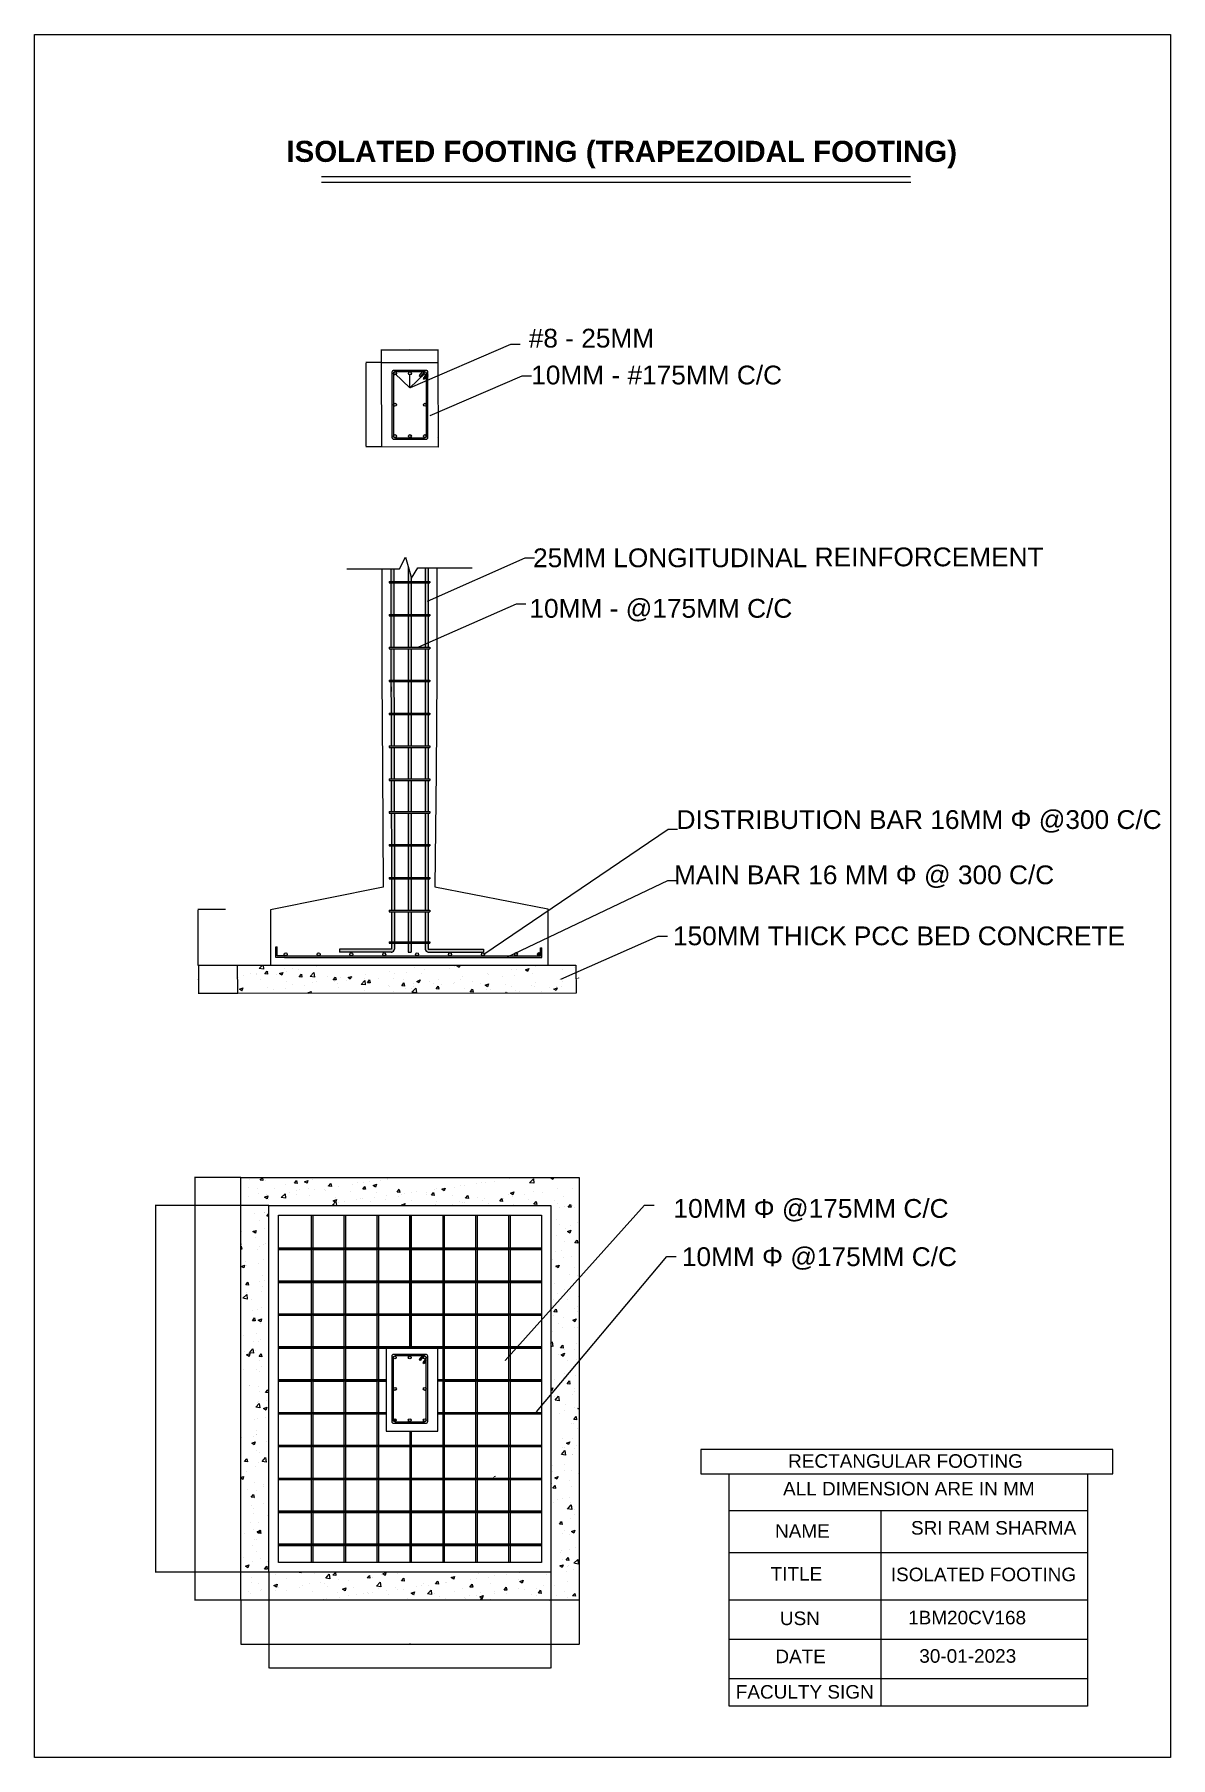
# Model space of a CAD drawing. Header units: millimetres. Extents: x -15359 to 171203, y -161916 to 32466.
# Drawn here: x 26320 to 33273, y -7523 to 3026 of the extents above; entities that cross this region are included whole.
import ezdxf
from ezdxf import colors
from ezdxf.entities.mleader import LeaderData, LeaderLine
from ezdxf.math import Vec2, Vec3

# ---------------------------------------------------------------- set-up
doc = ezdxf.new("R2010")
doc.units = ezdxf.units.MM
doc.header["$MEASUREMENT"] = 0
doc.styles.add('PDF Arial', font='Arial.ttf')
doc.styles.get("Standard").update_dxf_attribs({"font": 'Arial.ttf'})
doc.dimstyles.new('ISO-25', dxfattribs={"dimtxt": 2.5, "dimasz": 2.5, "dimexe": 1.25, "dimexo": 0.625, "dimtad": 1, "dimtxsty": 'Standard', "dimcen": 2.5, "dimadec": 0, "dimazin": 0, "dimtfac": 1, "dimtmove": 0, "dimatfit": 3, "dimfxl": 0, "dimarcsym": 0})

msp = doc.modelspace()

# ---------------------------------------------------------------- texts
at = {"insert": (27862.14291, 2374.98024), "char_height": 129.006362, "attachment_point": 1}
msp.add_mtext_dynamic_manual_height_columns('{\\fArial|b1|i0|c0|p34;ISOLATED FOOTING (TRAPEZOIDAL FOOTING)}', width=156980.943716, gutter_width=645.03181, heights=[0], dxfattribs=at)
at = {"color": 5, "attachment_point": 7, "style": 'PDF Arial'}
for s, insert, char_height in [('#8 - 25MM', (29344.99433, 1107.67049), 115.008939), ('10MM - #175MM C/C', (29360.0722, 882.01406), 115.0089389), ('25MM LONGITUDINAL', (29371.54573, -237.03948), 115.0089389), ('REINFORCEMENT', (31095.03187, -231.54808), 115.0089389), ('10MM - @175MM C/C', (29349.08633, -568.10544), 115.0089389), ('DISTRIBUTION BAR 16MM Φ @300 C/C ', (30249.70213, -1861.08834), 115.0089389), ('MAIN BAR 16 MM Φ @ 300 C/C', (30234.4577, -2199.41563), 115.0089389), ('150MM THICK PCC BED CONCRETE', (30227.68138, -2551.56088), 115.0089389), ('10MM Φ @175MM C/C', (30230.96741, -4241.73105), 115.0089389), ('10MM Φ @175MM C/C', (30282.22297, -4537.19918), 115.0089389)]:
    msp.add_mtext(s, dxfattribs=dict(at, insert=insert, char_height=char_height))
at = {"color": 7, "attachment_point": 7, "style": 'PDF Arial'}
for s, insert, char_height in [('RECTANGULAR FOOTING', (30932.58899, -5750.16044), 83.0285689), ('ALL DIMENSION ARE IN MM', (30901.4861, -5919.45195), 83.0285689), ('SRI RAM SHARMA', (31684.6316, -6159.32365), 83.0285689), ('TITLE', (30825.32072, -6439.5001), 83.028569), ('ISOLATED FOOTING', (31561.13596, -6444.52388), 83.0285689), ('USN', (30882.28563, -6713.30523), 83.028569), ('1BM20CV168', (31666.98862, -6708.55946), 83.028569), ('DATE', (30854.36994, -6945.17332), 83.028569), ('30-01-2023', (31735.39923, -6943.71557), 83.028569), ('FACULTY SIGN', (30612.29363, -7163.43874), 83.0285689)]:
    msp.add_mtext(s, dxfattribs=dict(at, insert=insert, char_height=char_height))
at = {"color": 7, "insert": (30852.4568, -6177.39951), "char_height": 83.028569, "width": 306.854561, "attachment_point": 7, "style": 'PDF Arial'}
msp.add_mtext('NAME', dxfattribs=at)

# ---------------------------------------------------------------- blocks, each defined once
blk = doc.blocks.new('*D42')
at = {"color": 0, "lineweight": -2}
for p, q in [((27582, -3971), (27300, -3971)), ((27302, -3974), (27302, -6558)), ((27582, -6560), (27300, -6560))]:
    blk.add_line(p, q, dxfattribs=at)
at = {"color": 0}
for points in [[(27301, -3974), (27302, -3974), (27302, -3971)], [(27301, -6558), (27302, -6558), (27302, -6560)]]:
    blk.add_solid(points, dxfattribs=at)
at = {"layer": 'Defpoints', "color": 0}
for p in [(27582, -3971), (27302, -6560), (27582, -6560)]:
    blk.add_point(p, dxfattribs=at)
at = {"color": 0, "insert": (27300, -5266), "char_height": 2.5, "attachment_point": 5, "rotation": 90}
blk.add_mtext('2588,81', dxfattribs=at)
blk = doc.blocks.new('*D43')
at = {"color": 0, "lineweight": -2}
for p, q in [((27582, -6561), (27582, -6830)), ((29653, -6561), (29653, -6830)), ((27585, -6828), (29651, -6828))]:
    blk.add_line(p, q, dxfattribs=at)
at = {"color": 0}
for points in [[(27585, -6828), (27585, -6829), (27582, -6828)], [(29651, -6828), (29651, -6829), (29653, -6828)]]:
    blk.add_solid(points, dxfattribs=at)
at = {"layer": 'Defpoints', "color": 0}
for p in [(27582, -6560), (29653, -6560), (29653, -6828)]:
    blk.add_point(p, dxfattribs=at)
at = {"color": 0, "insert": (28618, -6826), "char_height": 2.5, "attachment_point": 5}
blk.add_mtext('2070,71', dxfattribs=at)
blk = doc.blocks.new('*D37')
at = {"color": 0, "lineweight": -2}
for p, q in [((27488, -2332), (27319, -2332)), ((27320, -2335), (27320, -2671)), ((27418, -2673), (27319, -2673))]:
    blk.add_line(p, q, dxfattribs=at)
at = {"color": 0}
for points in [[(27319, -2335), (27320, -2335), (27320, -2332)], [(27319, -2671), (27320, -2671), (27320, -2673)]]:
    blk.add_solid(points, dxfattribs=at)
at = {"layer": 'Defpoints', "color": 0}
for p in [(27489, -2332), (27320, -2673), (27419, -2673)]:
    blk.add_point(p, dxfattribs=at)
at = {"color": 0, "insert": (27318, -2503), "char_height": 2.5, "attachment_point": 5, "rotation": 90}
blk.add_mtext('300', dxfattribs=at)
blk = doc.blocks.new('*D44')
at = {"color": 0, "lineweight": -2}
for p, q in [((27561, -2673), (27322, -2673)), ((27323, -2676), (27323, -2843)), ((27562, -2845), (27322, -2845))]:
    blk.add_line(p, q, dxfattribs=at)
at = {"color": 0}
for points in [[(27323, -2676), (27323, -2676), (27323, -2673)], [(27323, -2843), (27323, -2843), (27323, -2845)]]:
    blk.add_solid(points, dxfattribs=at)
at = {"layer": 'Defpoints', "color": 0}
for p in [(27562, -2673), (27323, -2845), (27562, -2845)]:
    blk.add_point(p, dxfattribs=at)
at = {"color": 0, "insert": (27321, -2759), "char_height": 2.5, "attachment_point": 5, "rotation": 90}
blk.add_mtext('171,96', dxfattribs=at)
blk = doc.blocks.new('*D45')
at = {"color": 0, "lineweight": -2}
for p, q in [((27754, -4144), (27058, -4144)), ((27060, -4146), (27060, -6385)), ((27754, -6387), (27058, -6387))]:
    blk.add_line(p, q, dxfattribs=at)
at = {"color": 0}
for points in [[(27059, -4146), (27060, -4146), (27060, -4144)], [(27059, -6385), (27060, -6385), (27060, -6387)]]:
    blk.add_solid(points, dxfattribs=at)
at = {"layer": 'Defpoints', "color": 0}
for p in [(27755, -4144), (27060, -6387), (27755, -6387)]:
    blk.add_point(p, dxfattribs=at)
at = {"color": 0, "insert": (27058, -5266), "char_height": 2.5, "attachment_point": 5, "rotation": 90}
blk.add_mtext('2000', dxfattribs=at)
blk = doc.blocks.new('*D46')
at = {"color": 0, "lineweight": -2}
for p, q in [((27755, -6388), (27755, -6976)), ((29480, -6388), (29480, -6976)), ((29478, -6975), (27758, -6975))]:
    blk.add_line(p, q, dxfattribs=at)
at = {"color": 0}
for points in [[(27758, -6974), (27758, -6975), (27755, -6975)], [(29478, -6974), (29478, -6975), (29480, -6975)]]:
    blk.add_solid(points, dxfattribs=at)
at = {"layer": 'Defpoints', "color": 0}
for p in [(27755, -6387), (29480, -6387), (27755, -6975)]:
    blk.add_point(p, dxfattribs=at)
at = {"color": 0, "insert": (28618, -6972), "char_height": 2.5, "attachment_point": 5}
blk.add_mtext('1725,31', dxfattribs=at)
blk = doc.blocks.new('*D47')
at = {"color": 0, "lineweight": -2}
for p, q in [((28444, 1017), (28444, 1097)), ((28447, 1095), (28787, 1095)), ((28790, 1017), (28790, 1097))]:
    blk.add_line(p, q, dxfattribs=at)
at = {"color": 0}
for points in [[(28447, 1096), (28447, 1095), (28444, 1095)], [(28787, 1096), (28787, 1095), (28790, 1095)]]:
    blk.add_solid(points, dxfattribs=at)
at = {"layer": 'Defpoints', "color": 0}
for p in [(28790, 1095), (28444, 1017), (28790, 1017)]:
    blk.add_point(p, dxfattribs=at)
at = {"color": 0, "insert": (28617, 1098), "char_height": 2.5, "attachment_point": 5}
blk.add_mtext('345,4', dxfattribs=at)
blk = doc.blocks.new('*D48')
at = {"color": 0, "lineweight": -2}
for p, q in [((28444, 1017), (28347, 1017)), ((28348, 1014), (28348, 505)), ((28445, 502), (28347, 502))]:
    blk.add_line(p, q, dxfattribs=at)
at = {"color": 0}
for points in [[(28347, 1014), (28348, 1014), (28348, 1017)], [(28347, 505), (28348, 505), (28348, 502)]]:
    blk.add_solid(points, dxfattribs=at)
at = {"layer": 'Defpoints', "color": 0}
for p in [(28444, 1017), (28348, 502), (28446, 502)]:
    blk.add_point(p, dxfattribs=at)
at = {"color": 0, "insert": (28346, 759), "char_height": 2.5, "attachment_point": 5, "rotation": 90}
blk.add_mtext('450', dxfattribs=at)

# ---------------------------------------------------------------- dimensions: what is measured, and where the dimension line sits
for base, p1, p2, picture, middle in [((28789.56909, 1095.45532), (28444.16811, 1016.82614), (28789.56909, 1016.82614), '*D47', (28616.8686, 1097.5827)), ((27755.05929, -6974.60457), (29480.37106, -6387.40109), (27755.05929, -6387.40109), '*D46', (28617.71517, -6972.47718)), ((29653.07155, -6828.36975), (27582.3588, -6560.10159), (29653.07155, -6560.10159), '*D43', (28617.71517, -6826.24237))]:
    dim = msp.add_linear_dim(base=base, p1=p1, p2=p2, dimstyle='ISO-25')
    dim.commit()
    dim.dimension.update_dxf_attribs({"geometry": picture, "text_midpoint": middle})
for base, p1, p2, text, picture, middle in [((28347.90958, 502.11095), (28444.16811, 1016.82614), (28445.86125, 502.11095), '450', '*D48', (28346.00815, 759.46854)), ((27319.76343, -2673.38677), (27488.96543, -2332.32583), (27418.82459, -2673.38677), '300', '*D37', (27317.86114, -2502.8563)), ((27059.59403, -6387.40109), (27755.05929, -4143.98785), (27755.05929, -6387.40109), '2000', '*D45', (27057.6926, -5265.69447))]:
    dim = msp.add_linear_dim(base=base, p1=p1, p2=p2, angle=90, text=text, dimstyle='ISO-25')
    dim.commit()
    dim.dimension.update_dxf_attribs({"geometry": picture, "text_midpoint": middle})
for base, p1, p2, picture, middle in [((27323.0399, -2845.34914), (27562.04834, -2673.38677), (27562.18895, -2845.34914), '*D44', (27320.91252, -2759.36796)), ((27301.66704, -6560.10159), (27582.3588, -3971.28736), (27582.3588, -6560.10159), '*D42', (27299.53965, -5265.69447))]:
    dim = msp.add_linear_dim(base=base, p1=p1, p2=p2, angle=90, dimstyle='ISO-25')
    dim.commit()
    dim.dimension.update_dxf_attribs({"geometry": picture, "text_midpoint": middle})

# ---------------------------------------------------------------- hatches: boundary and pattern name
h = msp.add_hatch(color=256)
h.dxf.hatch_style = 1
h.paths.add_polyline_path([(28733.78993, 932.09239), (28733.78993, 947.4241), (28713.50031, 920.37714), (28720.85998, 914.85619)])
h.paths.add_polyline_path([(28717.15643, 956.75087, -0.2395899956), (28724.58963, 960.52962), (28708.3747, 960.52962), (28690.11429, 938.02298), (28697.25885, 932.22636)])
h.paths.add_polyline_path([(28739.50943, -524.0501), (28491.0422, -524.0501), (28491.06591, -533.2504), (28739.50943, -533.2504)])
h.paths.add_polyline_path([(28625.33431, -331.76649), (28606.7099, -331.76649), (28606.7099, -524.0501), (28625.33431, -524.0501)])
h.paths.add_polyline_path([(28625.33431, -533.2504), (28606.7099, -533.2504), (28606.7099, -725.534), (28625.33431, -725.534)])
h.paths.add_polyline_path([(28518.44247, -244.68165), (28500.0418, -244.68165), (28500.24628, -322.56619), (28518.6432, -322.56619)])
h.paths.add_polyline_path([(28625.33431, -296.12092), (28606.7099, -228.71827), (28606.7099, -322.56619), (28625.33431, -322.56619)])
h.paths.add_polyline_path([(28730.30912, -239.60223), (28711.68471, -239.60223), (28711.68471, -322.56619), (28730.30912, -322.56619)])
h.paths.add_polyline_path([(28739.50943, -322.56619), (28491.0422, -322.56619), (28491.06591, -331.76649), (28739.50943, -331.76649)])
h.paths.add_polyline_path([(28730.30912, -331.76649), (28711.68471, -331.76649), (28711.68471, -524.0501), (28730.30912, -524.0501)])
h.paths.add_polyline_path([(28518.66691, -331.76649), (28500.27043, -331.76649), (28500.77525, -524.0501), (28519.16249, -524.0501)])
h.paths.add_polyline_path([(28519.1862, -533.2504), (28500.7994, -533.2504), (28501.30422, -725.534), (28519.68178, -725.534)])
h.paths.add_polyline_path([(28519.70549, -734.73431), (28501.32838, -734.73431), (28501.8332, -927.01791), (28520.21077, -927.01791), (28520.13549, -901.57335)])
h.paths.add_polyline_path([(28739.50943, -725.534), (28491.0422, -725.534), (28491.06591, -734.73431), (28739.50943, -734.73431)])
h.paths.add_polyline_path([(28730.30912, -533.2504), (28711.68471, -533.2504), (28711.68471, -725.534), (28730.30912, -725.534)])
h.paths.add_polyline_path([(28730.30912, -734.73431), (28711.68471, -734.73431), (28711.68471, -927.01791), (28730.30912, -927.01791)])
h.paths.add_polyline_path([(28625.33431, -734.73431), (28606.7099, -734.73431), (28606.7099, -927.01791), (28625.33431, -927.01791)])
h.paths.add_polyline_path([(28520.23799, -936.21821), (28501.85735, -936.21821), (28502.01535, -996.39932), (28502.40619, -1128.50182), (28520.80688, -1128.50182)])
h.paths.add_polyline_path([(28739.50943, -927.01791), (28491.0422, -927.01791), (28491.06591, -936.21821), (28739.50943, -936.21821)])
h.paths.add_polyline_path([(28625.33431, -936.21821), (28606.7099, -936.21821), (28606.7099, -1128.50182), (28625.33431, -1128.50182)])
h.paths.add_polyline_path([(28730.30912, -936.21821), (28711.68471, -936.21821), (28711.68471, -1128.50182), (28730.30912, -1128.50182)])
h.paths.add_polyline_path([(28625.33431, -1137.70212), (28606.7099, -1137.70212), (28606.7099, -1329.98572), (28625.33431, -1329.98572)])
h.paths.add_polyline_path([(28520.83409, -1137.70212), (28502.43341, -1137.70212), (28503.00229, -1329.98572), (28521.40298, -1329.98572)])
h.paths.add_polyline_path([(28739.50943, -1128.50182), (28491.0422, -1128.50182), (28491.06591, -1137.70212), (28739.50943, -1137.70212)])
h.paths.add_polyline_path([(28730.30912, -1137.70212), (28711.68471, -1137.70212), (28711.68471, -1329.98572), (28730.30912, -1329.98572)])
h.paths.add_polyline_path([(28730.30912, -1339.18603), (28711.68471, -1339.18603), (28711.68471, -1531.46963), (28730.30912, -1531.46963)])
h.paths.add_polyline_path([(28625.33431, -1339.18603), (28606.7099, -1339.18603), (28606.7099, -1531.46963), (28625.33431, -1531.46963)])
h.paths.add_polyline_path([(28521.4302, -1339.18603), (28503.02951, -1339.18603), (28503.42808, -1473.9028), (28503.54185, -1531.46963), (28521.94249, -1531.46963), (28521.82861, -1473.84836)])
h.paths.add_polyline_path([(28739.50943, -1329.98572), (28491.0422, -1329.98572), (28491.06591, -1339.18603), (28739.50943, -1339.18603)])
h.paths.add_polyline_path([(28739.50943, -1531.46963), (28491.0422, -1531.46963), (28491.06591, -1540.66993), (28739.50943, -1540.66993)])
h.paths.add_polyline_path([(28625.33431, -1540.66993), (28606.7099, -1540.66993), (28606.7099, -1731.23474), (28625.33431, -1731.23474)])
h.paths.add_polyline_path([(28521.96067, -1540.66993), (28503.56003, -1540.66993), (28503.93664, -1731.23474), (28522.33728, -1731.23474)])
h.paths.add_polyline_path([(28730.30912, -1540.66993), (28711.68471, -1540.66993), (28711.68471, -1731.23474), (28730.30912, -1731.23474)])
h.paths.add_polyline_path([(28625.33431, -1740.43504), (28606.7099, -1740.43504), (28606.7099, -1932.7443), (28625.33431, -1932.7443)])
h.paths.add_polyline_path([(28522.35547, -1740.43504), (28503.95483, -1740.43504), (28504.33489, -1932.7443), (28522.73552, -1932.7443)])
h.paths.add_polyline_path([(28730.30912, -1740.43504), (28711.68471, -1740.43504), (28711.68471, -1932.7443), (28730.30912, -1932.7443)])
h.paths.add_polyline_path([(28739.50943, -1731.23474), (28491.0422, -1731.23474), (28491.06591, -1740.43504), (28739.50943, -1740.43504)])
h.paths.add_polyline_path([(28625.33431, -1941.9446), (28606.7099, -1941.9446), (28606.7099, -2134.22821), (28625.33431, -2134.22821)])
h.paths.add_polyline_path([(28522.75371, -1941.9446), (28504.35307, -1941.9446), (28504.73307, -2134.22821), (28523.13372, -2134.22821)])
h.paths.add_polyline_path([(28730.30912, -1941.9446), (28711.68471, -1941.9446), (28711.68471, -2134.22821), (28730.30912, -2134.22821)])
h.paths.add_polyline_path([(28739.50943, -1932.7443), (28491.0422, -1932.7443), (28491.06591, -1941.9446), (28739.50943, -1941.9446)])
h.paths.add_polyline_path([(28739.50943, -2134.22821), (28491.0422, -2134.22821), (28491.06591, -2143.42851), (28739.50943, -2143.42851)])
h.paths.add_polyline_path([(28625.33431, -2143.42851), (28606.7099, -2143.42851), (28606.7099, -2335.71211), (28625.33431, -2335.71211)])
h.paths.add_polyline_path([(28523.1519, -2143.42851), (28504.75126, -2143.42851), (28505.12123, -2330.63269), (28505.12123, -2335.71211), (28523.52183, -2335.71211), (28523.52183, -2330.6145)])
h.paths.add_polyline_path([(28730.30912, -2143.42851), (28711.68471, -2143.42851), (28711.68471, -2335.71211), (28730.30912, -2335.71211)])
h.paths.add_polyline_path([(28625.33431, -2344.91242), (28606.7099, -2344.91242), (28606.7099, -2527.99572), (28625.33431, -2527.99572)])
h.paths.add_polyline_path([(28523.52183, -2344.91242), (28505.12123, -2344.91242), (28505.12123, -2527.99572), (28523.52183, -2527.99572)])
h.paths.add_polyline_path([(28730.30912, -2344.91242), (28711.68471, -2344.91242), (28711.68471, -2527.99572), (28730.30912, -2527.99572)])
h.paths.add_polyline_path([(28739.50943, -2335.71211), (28491.0422, -2335.71211), (28491.06591, -2344.91242), (28739.50943, -2344.91242)])
h.paths.add_polyline_path([(28625.33431, -2537.19602), (28606.7099, -2537.19602), (28606.7099, -2591.37657), (28625.33431, -2591.37657)])
h.paths.add_polyline_path([(28739.50943, -2527.99572), (28491.0422, -2527.99572), (28491.06591, -2537.19602), (28739.50943, -2537.19602)])
h.paths.add_polyline_path([(28523.52183, -2572.97596), (28523.52183, -2537.19602), (28505.12123, -2537.19602), (28505.12123, -2572.97596), (28187.25016, -2574.54162), (28187.3408, -2592.94199), (28505.12123, -2591.37657), (28506.90052, -2591.37657, 0.3874673035)])
h.paths.add_polyline_path([(28730.30912, -2537.19602), (28711.68471, -2537.19602), (28711.68471, -2572.97596, 0.3694579536), (28727.43049, -2591.37657), (29068.93754, -2591.37657), (29068.93754, -2572.97596), (28730.30912, -2572.97596)])
h.paths.add_polyline_path([(29426.0415, -2566.56882), (29416.8412, -2566.56882), (29416.8412, -2615.08056), (29373.70311, -2615.08056), (27849.87524, -2615.08056), (27806.20996, -2615.08056), (27806.20996, -2559.63067), (27797.00966, -2559.63067), (27797.00966, -2624.28086), (27849.87524, -2624.28086), (29373.70311, -2624.28086), (29426.0415, -2624.28086)])
h = msp.add_hatch(color=256)
h.dxf.hatch_style = 1
h.paths.add_polyline_path([(28716.25158, 969.72993), (28519.36782, 969.72993, 0.4142135624), (28507.86744, 958.22955), (28507.86744, 559.86189, 0.4142135624), (28519.36782, 548.36151), (28716.25158, 548.36151, 0.4142135624), (28727.75196, 559.86189), (28727.75196, 912.16538), (28718.55165, 908.10336), (28718.55165, 569.06219, -0.4142135624), (28707.05127, 557.56181), (28528.56813, 557.56181, -0.4142135624), (28517.06775, 569.06219), (28517.06775, 949.02924, -0.0264530377), (28517.13204, 950.24357, -0.0295805746), (28517.06775, 951.32932, -0.4492992548), (28527.3538, 960.46533, -0.0264530377), (28528.56813, 960.52962), (28709.35135, 960.52962, -0.4142135624), (28718.55165, 951.32932), (28718.55165, 947.4241), (28718.55165, 908.10336), (28727.75196, 912.16538), (28727.75196, 958.22955, 0.4142135624)])
h = msp.add_hatch(color=256)
h.dxf.hatch_style = 1
h.paths.add_polyline_path([(28535.46835, 951.32932, 1), (28517.06775, 951.32932, 1)])
h.paths.add_polyline_path([(28627.01, 951.32932, 1), (28608.60939, 951.32932, 1)])
h.paths.add_polyline_path([(28718.55165, 951.32932, 1), (28700.15104, 951.32932, 1)])
h.paths.add_polyline_path([(28718.55165, 757.72725), (28718.55165, 760.36419, 0.9305651082), (28700.24601, 759.04572, 0.9305651082)])
h.paths.add_polyline_path([(28517.16271, 759.04572, 1), (28535.56332, 759.04572, 1)])
h.paths.add_polyline_path([(28535.46835, 566.76211, 1), (28517.06775, 566.76211, 1)])
h.paths.add_polyline_path([(28627.01, 566.76211, 1), (28608.60939, 566.76211, 1)])
h.paths.add_polyline_path([(28718.55165, 566.76211, 1), (28700.15104, 566.76211, 1)])
h = msp.add_hatch(color=256)
h.dxf.hatch_style = 1
h.paths.add_polyline_path([(27848.18225, -2605.7682, 1), (27866.80666, -2605.7682, 1)])
h.paths.add_polyline_path([(28049.66615, -2605.7682, 1), (28068.29057, -2605.7682, 1)])
h.paths.add_polyline_path([(28268.08134, -2605.7682, 1), (28249.45692, -2605.7682, 1)])
h.paths.add_polyline_path([(28450.94083, -2605.7682, 1), (28469.56524, -2605.7682, 1)])
h.paths.add_polyline_path([(28671.04915, -2605.7682, 1), (28652.42473, -2605.7682, 1)])
h.paths.add_polyline_path([(28853.90864, -2605.7682, 1), (28872.53306, -2605.7682, 1)])
h.paths.add_polyline_path([(29055.39255, -2605.7682, 1), (29074.01696, -2605.7682, 1)])
h.paths.add_polyline_path([(29256.87645, -2604.07506, 1), (29275.50087, -2604.07506, 1)])
h = msp.add_hatch(color=256)
h.dxf.hatch_style = 1
h.paths.add_polyline_path([(29398.21678, -2604.07506, 1), (29416.8412, -2604.07506, 1)])
h = msp.add_hatch(color=256)
h.dxf.hatch_style = 1
h.paths.add_polyline_path([(28023.31033, -4201.55468), (28014.11002, -4201.55468), (28014.11002, -6329.83426), (28023.31033, -6329.83426)])
h.paths.add_polyline_path([(28223.10109, -4201.55468), (28213.90079, -4201.55468), (28213.90079, -6329.83426), (28223.10109, -6329.83426)])
h.paths.add_polyline_path([(28424.585, -4201.55468), (28415.3847, -4201.55468), (28415.3847, -6329.83426), (28424.585, -6329.83426)])
h.paths.add_polyline_path([(28626.06891, -5073.41087, -1), (28607.6683, -5073.41087, -1)], flags=0)
h.paths.add_polyline_path([(28534.62222, -5265.69447, -1), (28516.22161, -5265.69447, -1)], flags=0)
h.paths.add_polyline_path([(28626.06891, -5457.97807, -1), (28607.6683, -5457.97807, -1)], flags=0)
edge = h.paths.add_edge_path()
edge.add_arc((28525.32695, -5457.97807), 9.2003, 276.777392106, 360)
edge.add_arc((28525.32695, -5457.97807), 9.2003, 0, 173.222608287)
edge.add_arc((28527.62703, -5455.678), 11.50038, 186.06117605, 263.93882395)
edge = h.paths.add_edge_path()
edge.add_arc((28525.32695, -5073.41087), 9.2003, 186.777392089, 360)
edge.add_arc((28525.32695, -5073.41087), 9.2003, 0, 83.222607913)
edge.add_arc((28527.62703, -5075.71094), 11.50038, 96.061176065, 173.938823935)
h = msp.add_hatch(color=256)
h.dxf.hatch_style = 1
h.paths.add_polyline_path([(28626.06891, -4201.55468), (28616.8686, -4201.55468), (28616.8686, -5007.4903), (28626.06891, -5007.4903)])
h.paths.add_polyline_path([(29029.03672, -4201.55468), (29019.83642, -4201.55468), (29019.83642, -6329.83426), (29029.03672, -6329.83426)])
h.paths.add_polyline_path([(29230.52063, -4201.55468), (29221.32032, -4201.55468), (29221.32032, -5067.61208), (29230.52063, -5057.37575)])
h.paths.add_polyline_path([(28827.55281, -4201.55468), (28818.35251, -4201.55468), (28818.35251, -6329.83426), (28827.55281, -6329.83426)])
h = msp.add_hatch(color=256)
h.dxf.hatch_style = 1
h.paths.add_polyline_path([(29275.35715, -5007.4903), (27812.62612, -5007.4903), (27812.62612, -5016.69061), (29267.08801, -5016.69061)])
h.paths.add_polyline_path([(29422.80423, -4806.0064), (27812.62612, -4806.0064), (27812.62612, -4815.2067), (29422.80423, -4815.2067)])
h.paths.add_polyline_path([(29422.80423, -4604.52249), (27812.62612, -4604.52249), (27812.62612, -4613.7228), (29422.80423, -4613.7228)])
h.paths.add_polyline_path([(29422.80423, -4403.03858), (27812.62612, -4403.03858), (27812.62612, -4412.23889), (29422.80423, -4412.23889)])
h = msp.add_hatch(color=256)
h.dxf.hatch_style = 1
h.paths.add_polyline_path([(29422.80423, -5007.4903), (29275.35715, -5007.4903), (29267.08801, -5016.69061), (29422.80423, -5016.69061)])
h = msp.add_hatch(color=256)
h.dxf.hatch_style = 1
h.paths.add_polyline_path([(28534.52726, -5073.41087, 1), (28516.12665, -5073.41087, 1)])
h.paths.add_polyline_path([(28626.06891, -5073.41087, 1), (28607.6683, -5073.41087, 1)])
h.paths.add_polyline_path([(28717.61056, -5073.41087, 1), (28699.20995, -5073.41087, 1)])
h.paths.add_polyline_path([(28717.61056, -5267.01294), (28717.61056, -5264.376, 0.9305651082), (28699.30491, -5265.69447, 0.9305651082)])
h.paths.add_polyline_path([(28516.22161, -5265.69447, 1), (28534.62222, -5265.69447, 1)])
h.paths.add_polyline_path([(28534.52726, -5457.97807, 1), (28516.12665, -5457.97807, 1)])
h.paths.add_polyline_path([(28626.06891, -5457.97807, 1), (28607.6683, -5457.97807, 1)])
h.paths.add_polyline_path([(28717.61056, -5457.97807, 1), (28699.20995, -5457.97807, 1)])
h = msp.add_hatch(color=256)
h.dxf.hatch_style = 1
h.paths.add_polyline_path([(28626.06891, -5073.41087, -1), (28607.6683, -5073.41087, -1)], flags=0)
h.paths.add_polyline_path([(28534.62222, -5265.69447, -1), (28516.22161, -5265.69447, -1)], flags=0)
h.paths.add_polyline_path([(28626.06891, -5457.97807, -1), (28607.6683, -5457.97807, -1)], flags=0)
edge = h.paths.add_edge_path()
edge.add_arc((28525.32695, -5457.97807), 9.2003, 276.777392106, 360)
edge.add_arc((28525.32695, -5457.97807), 9.2003, 0, 173.222608287)
edge.add_arc((28527.62703, -5455.678), 11.50038, 186.06117605, 263.93882395)
edge = h.paths.add_edge_path()
edge.add_arc((28525.32695, -5457.97807), 9.2003, 276.777392106, 360)
edge.add_arc((28525.32695, -5457.97807), 9.2003, 0, 173.222608287)
edge.add_arc((28527.62703, -5455.678), 11.50038, 186.06117605, 263.93882395)
edge = h.paths.add_edge_path()
edge.add_arc((28525.32695, -5457.97807), 9.2003, 276.777392106, 360)
edge.add_arc((28525.32695, -5457.97807), 9.2003, 0, 173.222608287)
edge.add_arc((28527.62703, -5455.678), 11.50038, 186.06117605, 263.93882395)
h = msp.add_hatch(color=256)
h.dxf.hatch_style = 1
h.paths.add_polyline_path([(28717.61056, -5092.6478), (28717.61056, -5077.31609), (28697.32093, -5104.36304), (28704.6806, -5109.88399)])
h.paths.add_polyline_path([(28700.97706, -5067.98931, -0.2395899956), (28708.41025, -5064.21056), (28692.19533, -5064.21056), (28673.93491, -5086.71721), (28681.07947, -5092.51383)])
h = msp.add_hatch(color=256)
h.dxf.hatch_style = 1
h.paths.add_polyline_path([(29019.83642, -5208.97421), (28827.55281, -5208.97421), (28827.55281, -5218.17452), (29019.83642, -5218.17452)], flags=16)
h.paths.add_polyline_path([(28213.90079, -5208.97421), (28023.31033, -5208.97421), (28023.31033, -5218.17452), (28213.90079, -5218.17452)])
h.paths.add_polyline_path([(28014.11002, -5208.97421), (27812.62612, -5208.97421), (27812.62612, -5218.17452), (28014.11002, -5218.17452)])
h.paths.add_polyline_path([(28415.3847, -5208.97421), (28223.10109, -5208.97421), (28223.10109, -5218.17452), (28415.3847, -5218.17452)])
h.paths.add_polyline_path([(29422.80423, -5208.97421), (28789.56909, -5208.97421), (28789.56909, -5218.17452), (29422.80423, -5218.17452)])
h = msp.add_hatch(color=256)
h.dxf.hatch_style = 1
h.paths.add_polyline_path([(28472.95153, -5410.45812), (27812.62612, -5410.45812), (27812.62612, -5419.65842), (28472.95153, -5419.65842)])
h.paths.add_polyline_path([(28472.95153, -5208.97421), (28424.585, -5208.97421), (28424.585, -5218.17452), (28472.95153, -5218.17452)])
h = msp.add_hatch(color=256)
h.dxf.hatch_style = 1
h.paths.add_polyline_path([(29019.83642, -5208.97421), (28827.55281, -5208.97421), (28827.55281, -5218.17452), (29019.83642, -5218.17452)])
h = msp.add_hatch(color=256)
h.dxf.hatch_style = 1
h.paths.add_polyline_path([(29422.80423, -5410.45812), (28827.55281, -5410.45812), (28827.55281, -5419.65842), (29422.80423, -5419.65842)])
h.paths.add_polyline_path([(28818.35251, -5410.45812), (28789.56909, -5410.45812), (28789.56909, -5419.65842), (28818.35251, -5419.65842)])
h = msp.add_hatch(color=256)
h.dxf.hatch_style = 1
h.paths.add_polyline_path([(28014.11002, -5610.24888), (27812.62612, -5610.24888), (27812.62612, -5619.44919), (28014.11002, -5619.44919)])
h.paths.add_polyline_path([(28213.90079, -5610.24888), (28023.31033, -5610.24888), (28023.31033, -5619.44919), (28213.90079, -5619.44919)])
h.paths.add_polyline_path([(28415.3847, -5610.24888), (28223.10109, -5610.24888), (28223.10109, -5619.44919), (28415.3847, -5619.44919)])
h.paths.add_polyline_path([(28616.8686, -5610.24888), (28424.585, -5610.24888), (28424.585, -5619.44919), (28616.8686, -5619.44919)])
h.paths.add_polyline_path([(28818.35251, -5610.24888), (28626.06891, -5610.24888), (28626.06891, -5619.44919), (28818.35251, -5619.44919)])
h.paths.add_polyline_path([(29019.83642, -5610.24888), (28827.55281, -5610.24888), (28827.55281, -5619.44919), (29019.83642, -5619.44919)])
h.paths.add_polyline_path([(29221.32032, -5610.24888), (29029.03672, -5610.24888), (29029.03672, -5619.44919), (29221.32032, -5619.44919)])
h.paths.add_polyline_path([(29422.80423, -5610.24888), (29230.52063, -5610.24888), (29230.52063, -5619.44919), (29422.80423, -5619.44919)])
h = msp.add_hatch(color=256)
h.dxf.hatch_style = 1
h.paths.add_polyline_path([(29230.52063, -5820.93309), (29221.32032, -5820.93309), (29221.32032, -6013.2167), (29230.52063, -6013.2167)])
h = msp.add_hatch(color=256)
h.dxf.hatch_style = 1
h.paths.add_polyline_path([(29422.80423, -6214.7006), (27812.62612, -6214.7006), (27812.62612, -6223.90091), (29422.80423, -6223.90091)])
h.paths.add_polyline_path([(28014.11002, -6013.2167), (27812.62612, -6013.2167), (27812.62612, -6022.417), (28014.11002, -6022.417)])

# ---------------------------------------------------------------- linework, layer by layer
for p, q in [((28075.79639, 2156.13767), (31682.42737, 2156.13767)), ((28076.07336, 2120.87553), (31682.70434, 2120.87553)), ((28526.26805, 951.32932), (28617.8097, 863.62486)), ((28617.8097, 863.62486), (28709.35135, 951.32932)), ((28693.13642, 960.52962), (28674.87601, 938.02298)), ((28702.51433, 957.48568), (28682.02057, 932.22636)), ((28617.8097, 863.62486), (28617.8097, 942.12902)), ((28674.87601, 938.02298), (28682.02057, 932.22636)), ((28718.55165, 947.4241), (28698.26203, 920.37714)), ((28698.26203, 920.37714), (28705.6217, 914.85619)), ((28718.55165, 932.09239), (28705.6217, 914.85619)), ((28500.04195, -244.68165), (28500.04195, -244.73864)), ((28518.66636, -244.68165), (28518.66636, -322.56619)), ((28606.7099, -228.71827), (28606.7099, -322.56619)), ((28625.33431, -296.12092), (28625.33431, -322.56619)), ((28711.68471, -239.60223), (28711.68471, -322.56619)), ((28730.30912, -239.60223), (28730.30912, -322.56619)), ((28606.7099, -331.76649), (28606.7099, -524.0501)), ((28625.33431, -331.76649), (28625.33431, -524.0501)), ((28711.68471, -331.76649), (28711.68471, -524.0501)), ((28730.30912, -331.76649), (28730.30912, -524.0501)), ((28739.50943, -322.56619), (28739.50943, -331.76649)), ((28739.50943, -524.0501), (28739.50943, -533.2504)), ((28739.50943, -524.0501), (28739.50943, -533.2504)), ((28739.50943, -524.0501), (28739.50943, -533.2504)), ((28606.7099, -533.2504), (28606.7099, -725.534)), ((28625.33431, -533.2504), (28625.33431, -725.534)), ((28711.68471, -533.2504), (28711.68471, -725.534)), ((28730.30912, -533.2504), (28730.30912, -725.534)), ((28606.7099, -734.73431), (28606.7099, -927.01791)), ((28625.33431, -734.73431), (28625.33431, -927.01791)), ((28711.68471, -734.73431), (28711.68471, -927.01791)), ((28730.30912, -734.73431), (28730.30912, -927.01791)), ((28739.50943, -725.534), (28739.50943, -734.73431)), ((28606.7099, -936.21821), (28606.7099, -1128.50182)), ((28625.33431, -936.21821), (28625.33431, -1128.50182)), ((28711.68471, -936.21821), (28711.68471, -1128.50182)), ((28730.30912, -936.21821), (28730.30912, -1128.50182)), ((28739.50943, -927.01791), (28739.50943, -936.21821)), ((28606.7099, -1137.70212), (28606.7099, -1329.98572)), ((28625.33431, -1137.70212), (28625.33431, -1329.98572)), ((28711.68471, -1137.70212), (28711.68471, -1329.98572)), ((28730.30912, -1137.70212), (28730.30912, -1329.98572)), ((28739.50943, -1128.50182), (28739.50943, -1137.70212)), ((28606.7099, -1339.18603), (28606.7099, -1531.46963)), ((28625.33431, -1339.18603), (28625.33431, -1531.46963)), ((28711.68471, -1339.18603), (28711.68471, -1531.46963)), ((28730.30912, -1339.18603), (28730.30912, -1531.46963)), ((28739.50943, -1329.98572), (28739.50943, -1339.18603)), ((28606.7099, -1540.66993), (28606.7099, -1731.23474)), ((28625.33431, -1540.66993), (28625.33431, -1731.23474)), ((28711.68471, -1540.66993), (28711.68471, -1731.37583)), ((28730.30912, -1540.66993), (28730.30912, -1731.23474)), ((28739.50943, -1531.46963), (28739.50943, -1540.66993)), ((28606.7099, -1740.43504), (28606.7099, -1932.7443)), ((28625.33431, -1740.43504), (28625.33431, -1932.7443)), ((28711.68471, -1740.5764), (28711.68471, -1932.7443)), ((28730.30912, -1740.43531), (28730.30912, -1932.7443)), ((28739.50943, -1731.23474), (28739.50943, -1740.43504)), ((28606.7099, -1941.9446), (28606.7099, -2134.22821)), ((28625.33431, -1941.9446), (28625.33431, -2134.22821)), ((28711.68471, -1941.9446), (28711.68471, -2134.22821)), ((28730.30912, -1941.9446), (28730.30912, -2134.22821)), ((28739.50943, -1932.7443), (28739.50943, -1941.9446)), ((28606.7099, -2143.42851), (28606.7099, -2335.71211)), ((28625.33431, -2143.42851), (28625.33431, -2335.71211)), ((28711.68471, -2143.42851), (28711.68471, -2335.71211)), ((28730.30912, -2143.42851), (28730.30912, -2335.71211)), ((28739.50943, -2134.22821), (28739.50943, -2143.42851)), ((28606.7099, -2344.91242), (28606.7099, -2527.99572)), ((28625.33431, -2344.91242), (28625.33431, -2527.99572)), ((28711.68471, -2344.91242), (28711.68471, -2527.99572)), ((28730.30912, -2344.91242), (28730.30912, -2527.99572)), ((28739.50943, -2335.71211), (28739.50943, -2344.91242)), ((28739.50943, -2527.99572), (28739.50943, -2537.19602)), ((27797.00966, -2624.28086), (27797.00966, -2559.63067)), ((27797.00966, -2559.63067), (27797.00966, -2559.63067)), ((27797.00966, -2559.63067), (27806.20996, -2559.63067)), ((27849.87524, -2624.28086), (27797.00966, -2624.28086)), ((27806.20996, -2615.08056), (27806.20996, -2559.63067)), ((27849.87524, -2615.08056), (27806.20996, -2615.08056)), ((28187.25016, -2574.54162), (28187.34143, -2593.06971)), ((28606.7099, -2537.19602), (28606.7099, -2591.37657)), ((28625.33431, -2537.19602), (28625.33431, -2591.37657)), ((28711.68471, -2537.19602), (28711.68471, -2572.97596)), ((28730.30912, -2537.19602), (28730.30912, -2572.97596)), ((29068.93754, -2572.97596), (29068.93754, -2591.37657)), ((29416.8412, -2566.56882), (29426.0415, -2566.56882)), ((27812.62612, -5007.4903), (28014.11002, -5007.4903)), ((27812.62612, -5016.69061), (28014.11002, -5016.69061)), ((28023.31033, -5007.4903), (28213.90079, -5007.4903)), ((28023.31033, -5016.69061), (28213.90079, -5016.69061)), ((28223.10109, -5007.4903), (28415.3847, -5007.4903)), ((28223.10109, -5016.69061), (28415.3847, -5016.69061)), ((28424.585, -5007.4903), (28818.35251, -5007.4903)), ((28424.585, -5016.69061), (28818.35251, -5016.69061)), ((28827.55281, -5007.4903), (29019.83642, -5007.4903)), ((28827.55281, -5016.69061), (29019.83642, -5016.69061)), ((29029.03672, -5007.4903), (29221.32032, -5007.4903)), ((29029.03672, -5016.69061), (29221.32032, -5016.69061)), ((29230.52063, -5007.4903), (29422.80423, -5007.4903)), ((29230.52063, -5016.69061), (29422.80423, -5016.69061)), ((28692.19533, -5064.21056), (28673.93491, -5086.71721)), ((28673.93491, -5086.71721), (28681.07947, -5092.51383)), ((28701.57323, -5067.25451), (28681.07947, -5092.51383)), ((28717.61056, -5077.31609), (28697.32093, -5104.36304)), ((28697.32093, -5104.36304), (28704.6806, -5109.88399)), ((28717.61056, -5092.6478), (28704.6806, -5109.88399)), ((30572.33892, -6011.40022), (32765.92988, -6011.40022))]:
    msp.add_line(p, q)
at = {"color": 7, "lineweight": 25}
for points in [[(26319.74151, 3026.0763), (33273.1726, 3026.0763), (33273.1726, -7522.89323), (26319.74151, -7522.89323)], [(28444.16811, 1016.82614), (28789.56909, 1016.82614), (28791.26224, 500.41781), (28445.86125, 502.11095)], [(29460.05335, -2672.64739), (29632.75385, -2670.95424), (29634.44699, -2843.65474), (27563.73423, -2845.34788), (27562.04109, -2672.64739)], [(27743.20729, -2708.20337), (27746.59358, -2726.82793), (27729.66216, -2725.13479)], [(27839.71639, -2716.66908), (27834.63696, -2733.6005), (27819.39869, -2723.44165)], [(27953.15691, -2726.82793), (27956.54319, -2745.4525), (27939.61177, -2743.75935)], [(28032.73459, -2745.4525), (28007.33746, -2740.37307), (28029.3483, -2716.66908)], [(28259.61563, -2740.37307), (28252.84306, -2757.30449), (28239.29792, -2747.14564)], [(29344.91969, -2692.96509), (29338.14713, -2709.89651), (29324.60199, -2699.73766)], [(27594.21079, -2809.79189), (27589.13136, -2828.41646), (27573.89309, -2818.2576)], [(28163.10653, -2745.4525), (28166.49281, -2762.38392), (28147.86825, -2760.69077)], [(28344.27273, -2792.86047), (28318.8756, -2789.47419), (28342.57959, -2765.7702)], [(28371.363, -2762.38392), (28374.74929, -2781.00848), (28357.81787, -2779.31534)], [(28581.31262, -2781.00848), (28584.6989, -2799.63304), (28567.76748, -2797.9399)], [(28657.50401, -2841.96159), (28630.41374, -2836.88217), (28654.11773, -2813.17818)], [(28679.51486, -2762.38392), (28672.74229, -2781.00848), (28659.19715, -2770.84963)], [(28791.26224, -2799.63304), (28794.64852, -2818.2576), (28777.7171, -2816.56446)], [(29001.21185, -2818.2576), (29004.59814, -2836.88217), (28985.97357, -2835.18902)], [(29099.41409, -2786.0879), (29092.64153, -2804.71247), (29079.09639, -2794.55362)], [(29519.31333, -2809.79189), (29512.54076, -2826.72331), (29498.99562, -2818.2576)], [(27582.3588, -3971.28736), (29653.07155, -3971.28736), (29653.07155, -6560.10159), (27582.3588, -6560.10159)], [(27714.42388, -3971.28736), (27717.81016, -3989.91192), (27700.87874, -3988.21878)], [(27924.37349, -3989.91192), (27927.75978, -4008.53648), (27910.82836, -4006.84334)], [(27993.79232, -3989.91192), (27988.71289, -4006.84334), (27973.47461, -3998.37763)], [(28134.32311, -4008.53648), (28137.7094, -4027.16104), (28119.08483, -4025.4679)], [(29377.08939, -4006.84334), (29349.99912, -4003.45706), (29373.70311, -3979.75307)], [(27748.28672, -4084.72787), (27743.20729, -4101.6593), (27727.96901, -4091.50044)], [(27856.64781, -4098.27301), (27829.55754, -4094.88673), (27853.26153, -4071.18274)], [(28168.18595, -4106.73872), (28163.10653, -4125.36328), (28147.86825, -4115.20443)], [(28342.57959, -4027.16104), (28345.96587, -4044.09247), (28329.03445, -4044.09247)], [(28413.69155, -4013.61591), (28406.91899, -4030.54733), (28393.37385, -4020.38848)], [(28762.47882, -4062.71703), (28765.8651, -4081.34159), (28748.93368, -4079.64845)], [(28833.59079, -4037.3199), (28826.81822, -4054.25132), (28813.27308, -4044.09247)], [(28972.42844, -4081.34159), (28975.81472, -4099.96615), (28957.19016, -4098.27301)], [(29180.68491, -4099.96615), (29184.0712, -4118.59072), (29167.13978, -4116.89757)], [(29253.49002, -4059.33074), (29246.71745, -4077.95531), (29233.17232, -4067.79645)], [(27755.05929, -4143.98785), (29480.37106, -4143.98785), (29480.37106, -6387.40109), (27755.05929, -6387.40109)], [(27812.62612, -4201.55468), (29422.80423, -4201.55468), (29422.80423, -6329.83426), (27812.62612, -6329.83426)], [(29390.63453, -4118.59072), (29394.02081, -4137.21528), (29377.08939, -4135.52214)], [(29600.58415, -4137.21528), (29603.97043, -4154.1467), (29587.03901, -4154.1467)], [(27677.17475, -4296.37063), (27672.09533, -4313.30205), (27656.85705, -4303.1432)], [(29602.27729, -4294.67749), (29595.50472, -4313.30205), (29581.95958, -4303.1432)], [(29641.21956, -4355.63061), (29644.60584, -4374.25517), (29627.67442, -4372.56203)], [(27606.06278, -4508.01339), (27600.98336, -4524.94481), (27585.74508, -4516.4791)], [(29531.16532, -4508.01339), (29524.39275, -4524.94481), (29510.84762, -4514.78596)], [(27626.38049, -4612.9882), (27629.76677, -4631.61276), (27612.83535, -4629.91962)], [(27621.30106, -4716.26987), (27595.90393, -4711.19044), (27619.60792, -4687.48645)], [(27667.0159, -4831.40353), (27670.40218, -4850.02809), (27653.47076, -4848.33495)], [(27709.34445, -4836.48296), (27704.26503, -4855.10752), (27689.02675, -4844.94867)], [(29512.54076, -4777.22298), (29515.92704, -4795.84755), (29498.99562, -4794.1544)], [(29634.44699, -4836.48296), (29627.67442, -4855.10752), (29614.12928, -4844.94867)], [(27638.23248, -5049.81886), (27633.15306, -5066.75028), (27617.91478, -5056.59142)], [(27660.24333, -5048.12571), (27634.8462, -5044.73943), (27656.85705, -5021.03544)], [(27707.65131, -5051.512), (27711.03759, -5070.13656), (27694.10617, -5068.44342)], [(29422.80423, -5007.4903), (27812.62612, -5007.4903)], [(29553.17617, -4997.33145), (29556.56245, -5015.95602), (29539.63103, -5014.26287)], [(29563.33502, -5048.12571), (29556.56245, -5066.75028), (29543.01732, -5056.59142)], [(27748.28672, -5271.62047), (27751.673, -5290.24503), (27734.74158, -5288.55189)], [(29593.81158, -5217.43992), (29597.19786, -5236.06448), (29580.26644, -5234.37134)], [(27699.1856, -5381.6747), (27673.78847, -5378.28842), (27695.79931, -5354.58443)], [(27741.51415, -5378.28842), (27736.43472, -5396.91298), (27721.19645, -5386.75413)], [(29531.16532, -5339.34615), (29505.76819, -5334.26672), (29527.77904, -5310.56274)], [(29634.44699, -5435.85525), (29637.83327, -5454.47981), (29620.90185, -5452.78667)], [(27670.40218, -5589.93118), (27665.32276, -5608.55574), (27650.08448, -5598.39689)], [(29595.50472, -5589.93118), (29588.73215, -5606.8626), (29575.18702, -5598.39689)], [(27619.60792, -5693.21284), (27622.99421, -5711.83741), (27606.06278, -5710.14426)], [(27738.12787, -5715.22369), (27712.73074, -5710.14426), (27734.74158, -5686.44028)], [(29570.10759, -5671.202), (29544.71046, -5667.81571), (29566.72131, -5644.11172)], [(29524.39275, -5801.57394), (29517.62019, -5818.50536), (29504.07505, -5810.03965)], [(29505.76819, -5857.44763), (29509.15448, -5876.07219), (29492.22305, -5874.37905)], [(27660.24333, -5913.32131), (27663.62962, -5930.25273), (27646.69819, -5928.55959)], [(29546.4036, -6077.55609), (29549.78988, -6096.18066), (29532.85846, -6094.48752)], [(27702.57188, -6131.73664), (27697.49246, -6148.66806), (27682.25418, -6140.20235)], [(27700.87874, -6131.73664), (27704.26503, -6150.3612), (27687.3336, -6148.66806)], [(29627.67442, -6131.73664), (29620.90185, -6148.66806), (29607.35672, -6138.50921)], [(29587.03901, -6297.66456), (29590.42529, -6316.28913), (29573.49387, -6314.59598)], [(29647.99213, -6338.29997), (29620.90185, -6333.22055), (29644.60584, -6309.51656)], [(27631.45992, -6343.3794), (27626.38049, -6362.00396), (27611.14221, -6351.84511)], [(27741.51415, -6351.84511), (27744.90043, -6370.46967), (27727.96901, -6368.77653)], [(28127.55054, -6428.0365), (28102.15341, -6424.65022), (28124.16426, -6400.94623)], [(28161.41338, -6389.09424), (28164.79967, -6407.7188), (28146.17511, -6406.02566)], [(28369.66986, -6407.7188), (28373.05614, -6424.65022), (28356.12472, -6422.95708)], [(28471.25838, -6390.78738), (28466.17896, -6407.7188), (28450.94068, -6397.55995)], [(28579.61948, -6424.65022), (28583.00576, -6443.27478), (28566.07434, -6441.58164)], [(28891.15762, -6414.49137), (28886.07819, -6431.42279), (28870.83991, -6421.26394)], [(29556.56245, -6343.3794), (29549.78988, -6360.31082), (29536.24475, -6350.15197)], [(27805.85355, -6461.89935), (27800.77412, -6478.83077), (27785.53584, -6468.67191)], [(28225.75278, -6483.91019), (28220.67336, -6502.53476), (28205.43508, -6492.3759)], [(28439.08868, -6477.13762), (28413.69155, -6473.75134), (28435.7024, -6450.04735)], [(28645.65202, -6507.61418), (28640.57259, -6526.23874), (28625.33431, -6516.07989)], [(28750.62683, -6524.5456), (28725.2297, -6521.15932), (28747.24054, -6497.45533)], [(28789.56909, -6443.27478), (28792.95538, -6461.89935), (28774.33082, -6460.2062)], [(28999.51871, -6461.89935), (29002.905, -6480.52391), (28984.28043, -6478.83077)], [(29065.55125, -6531.31817), (29060.47183, -6548.24959), (29045.23355, -6539.78388)], [(29207.77519, -6480.52391), (29211.16147, -6499.14847), (29194.23005, -6497.45533)], [(29311.05685, -6436.50221), (29304.28428, -6455.12678), (29290.73915, -6444.96792)], [(29417.7248, -6499.14847), (29421.11109, -6517.77303), (29404.17967, -6516.07989)], [(29627.67442, -6517.77303), (29631.0607, -6534.70445), (29612.43614, -6533.01131)]]:
    msp.add_lwpolyline(points, close=True, dxfattribs=at)
for points in [[(28501.73494, 1016.82614), (28501.73494, 1016.82614)], [(28718.55165, 947.4241), (28718.55165, 951.32932)], [(28791.26224, 556.29149), (28789.56909, 557.98464)], [(28733.69541, 500.41781), (28733.69541, 498.72466)], [(28230.83221, -244.68165), (28554.22235, -244.68165), (28591.47147, -173.56969), (28627.02745, -302.24848), (28665.96972, -239.60223), (28999.51871, -239.60223)], [(28445.86125, -244.68165), (28445.86125, -901.62078), (28449.24754, -1470.51651), (28453.51505, -2194.57132), (27763.525, -2332.32583), (27763.525, -2672.64739)], [(28500.0418, -244.68165), (28500.24628, -322.56619)], [(28518.44235, -244.63423), (28518.6432, -322.56619)], [(28782.79653, -239.60223), (28782.79653, -896.54135), (28777.7171, -1485.75479), (28770.94453, -2192.70042), (29461.7465, -2327.2464), (29461.7465, -2672.64739)], [(28491.0422, -322.56619), (28491.06591, -331.76649)], [(28491.0422, -322.56619), (28739.50943, -322.56619)], [(28491.06591, -331.76649), (28739.50943, -331.76649)], [(28500.27043, -331.76649), (28500.77525, -524.0501)], [(28518.66691, -331.76649), (28519.16249, -524.0501)], [(28491.0422, -524.0501), (28491.06591, -533.2504)], [(28491.0422, -524.0501), (28739.50943, -524.0501)], [(28491.0422, -524.0501), (28491.06591, -533.2504)], [(28491.0422, -524.0501), (28739.50943, -524.0501)], [(28491.0422, -524.0501), (28491.06591, -533.2504)], [(28491.0422, -524.0501), (28739.50943, -524.0501)], [(28500.76182, -524.0501), (28730.30912, -524.0501)], [(28491.06591, -533.2504), (28739.50943, -533.2504)], [(28491.06591, -533.2504), (28739.50943, -533.2504)], [(28491.06591, -533.2504), (28739.50943, -533.2504)], [(28500.78553, -533.2504), (28730.30912, -533.2504)], [(28500.7994, -533.2504), (28501.30422, -725.534)], [(28519.1862, -533.2504), (28519.68178, -725.534)], [(28491.0422, -725.534), (28491.06591, -734.73431)], [(28491.0422, -725.534), (28739.50943, -725.534)], [(28491.06591, -734.73431), (28739.50943, -734.73431)], [(28501.28111, -725.534), (28730.30912, -725.534)], [(28501.30482, -734.73431), (28730.30912, -734.73431)], [(28501.32838, -734.73431), (28501.8332, -927.01791)], [(28519.70549, -734.73431), (28520.13549, -901.57335), (28520.21077, -927.01791)], [(28491.0422, -927.01791), (28491.06591, -936.21821)], [(28491.0422, -927.01791), (28739.50943, -927.01791)], [(28491.06591, -936.21821), (28739.50943, -936.21821)], [(28492.60974, -927.01791), (28730.30912, -927.01791)], [(28492.63696, -936.21821), (28730.30912, -936.21821)], [(28501.8373, -936.21821), (28502.40619, -1128.50182)], [(28501.85735, -936.21821), (28502.01535, -996.39932)], [(28520.23799, -936.21821), (28520.80688, -1128.50182)], [(28491.0422, -1128.50182), (28491.06591, -1137.70212)], [(28491.0422, -1128.50182), (28739.50943, -1128.50182)], [(28491.06591, -1137.70212), (28739.50943, -1137.70212)], [(28493.20584, -1128.50182), (28730.30912, -1128.50182)], [(28493.23306, -1137.70212), (28730.30912, -1137.70212)], [(28502.43341, -1137.70212), (28503.00229, -1329.98572)], [(28520.83409, -1137.70212), (28521.40298, -1329.98572)], [(28491.0422, -1329.98572), (28491.06591, -1339.18603)], [(28491.0422, -1329.98572), (28739.50943, -1329.98572)], [(28491.06591, -1339.18603), (28739.50943, -1339.18603)], [(28503.00229, -1329.98572), (28730.30912, -1329.98572)], [(28503.02951, -1339.18603), (28503.42808, -1473.9028), (28503.54185, -1531.46963)], [(28503.02951, -1339.18603), (28730.30912, -1339.18603)], [(28521.4302, -1339.18603), (28521.82861, -1473.84836), (28521.94249, -1531.46963)], [(28491.0422, -1531.46963), (28491.06591, -1540.66993)], [(28491.0422, -1531.46963), (28739.50943, -1531.46963)], [(28491.06591, -1540.66993), (28739.50943, -1540.66993)], [(28494.34153, -1531.46963), (28730.30912, -1531.46963)], [(28494.35972, -1540.66993), (28730.30912, -1540.66993)], [(28503.56003, -1540.66993), (28503.93664, -1731.23474)], [(28521.96067, -1540.66993), (28522.33728, -1731.23474)], [(28491.0422, -1731.23474), (28491.06591, -1740.43504)], [(28491.0422, -1731.23474), (28739.50943, -1731.23474)], [(28491.06591, -1740.43504), (28739.50943, -1740.43504)], [(28503.95483, -1740.43504), (28504.33489, -1932.7443)], [(28522.35547, -1740.43504), (28522.73552, -1932.7443)], [(28491.0422, -1932.7443), (28491.06591, -1941.9446)], [(28491.0422, -1932.7443), (28739.50943, -1932.7443)], [(28491.06591, -1941.9446), (28739.50943, -1941.9446)], [(28504.33489, -1932.7443), (28730.30912, -1932.7443)], [(28504.35307, -1941.9446), (28504.73307, -2134.22821)], [(28504.35307, -1941.9446), (28730.30912, -1941.9446)], [(28522.75371, -1941.9446), (28523.13372, -2134.22821)], [(28491.0422, -2134.22821), (28491.06591, -2143.42851)], [(28491.0422, -2134.22821), (28739.50943, -2134.22821)], [(28491.06591, -2143.42851), (28739.50943, -2143.42851)], [(28504.73307, -2134.22821), (28730.30912, -2134.22821)], [(28504.75126, -2143.42851), (28505.12123, -2330.63269), (28505.12123, -2335.71211)], [(28504.75126, -2143.42851), (28730.30912, -2143.42851)], [(28523.1519, -2143.42851), (28523.52183, -2330.6145), (28523.52183, -2335.71211)], [(28491.0422, -2335.71211), (28491.06591, -2344.91242)], [(28491.0422, -2335.71211), (28739.50943, -2335.71211)], [(28491.06591, -2344.91242), (28739.50943, -2344.91242)], [(28505.12123, -2335.71211), (28730.30912, -2335.71211)], [(28505.12123, -2344.91242), (28505.12123, -2527.99572)], [(28505.12123, -2344.91242), (28730.30912, -2344.91242)], [(28523.52183, -2344.91242), (28523.52183, -2527.99572)], [(28491.0422, -2527.99572), (28491.06591, -2537.19602)], [(28491.0422, -2527.99572), (28739.50943, -2527.99572)], [(28495.92092, -2527.99572), (28730.30912, -2527.99572)], [(27849.87524, -2615.08056), (29373.70311, -2615.08056), (29416.8412, -2615.08056), (29416.8412, -2566.56882)], [(27849.87524, -2624.28086), (29373.70311, -2624.28086), (29426.0415, -2624.28086), (29426.0415, -2566.56882)], [(28505.12123, -2572.97596), (28187.25016, -2574.54162)], [(28505.12123, -2591.37657), (28187.3408, -2592.94199)], [(28491.06591, -2537.19602), (28739.50943, -2537.19602)], [(28495.92092, -2537.19602), (28730.30912, -2537.19602)], [(28505.12123, -2537.19602), (28505.12123, -2573.06199)], [(28505.12123, -2591.37657), (28506.90052, -2591.37657)], [(28523.52183, -2537.19602), (28523.52183, -2572.97596)], [(28606.7099, -2591.37657), (28625.33431, -2591.37657)], [(28727.43049, -2591.37657), (29068.93754, -2591.37657)], [(28730.30912, -2572.97596), (29068.93754, -2572.97596)], [(27597.59707, -2733.6005), (27597.59707, -2733.6005)], [(27645.00505, -2723.44165), (27645.00505, -2723.44165)], [(27678.86789, -2723.44165), (27678.86789, -2723.44165)], [(27678.86789, -2731.90736), (27678.86789, -2731.90736)], [(27719.5033, -2672.64739), (27721.19645, -2696.35138), (27695.79931, -2692.96509), (27714.42388, -2672.64739)], [(27749.97986, -2711.58965), (27749.97986, -2711.58965)], [(27800.77412, -2730.21422), (27800.77412, -2730.21422)], [(27849.87524, -2694.65823), (27849.87524, -2694.65823)], [(27863.42038, -2708.20337), (27863.42038, -2708.20337)], [(27900.66951, -2691.27195), (27900.66951, -2691.27195)], [(27936.22549, -2698.04452), (27936.22549, -2698.04452)], [(27956.54319, -2736.98678), (27956.54319, -2736.98678)], [(28046.27972, -2682.80624), (28046.27972, -2682.80624)], [(28112.31226, -2742.06621), (28112.31226, -2742.06621)], [(28345.96587, -2726.82793), (28345.96587, -2726.82793)], [(28493.26923, -2708.20337), (28493.26923, -2708.20337)], [(28522.05265, -2725.13479), (28522.05265, -2725.13479)], [(28594.85776, -2716.66908), (28594.85776, -2716.66908)], [(28645.65202, -2686.19252), (28645.65202, -2686.19252)], [(28689.67371, -2721.74851), (28689.67371, -2721.74851)], [(28706.60513, -2701.4308), (28706.60513, -2701.4308)], [(28858.98792, -2692.96509), (28858.98792, -2692.96509)], [(28891.15762, -2677.72681), (28891.15762, -2677.72681)], [(28923.32732, -2672.64739), (28918.24789, -2686.19252), (28904.70275, -2676.03367), (28914.86161, -2672.64739)], [(29090.94838, -2721.74851), (29090.94838, -2721.74851)], [(29099.41409, -2728.52107), (29099.41409, -2728.52107)], [(29239.94489, -2701.4308), (29239.94489, -2701.4308)], [(29255.18316, -2735.29364), (29255.18316, -2735.29364)], [(29270.42144, -2699.73766), (29270.42144, -2699.73766)], [(29365.2374, -2720.05536), (29365.2374, -2720.05536)], [(29388.94139, -2682.80624), (29388.94139, -2682.80624)], [(29460.05335, -2672.64739), (29571.80073, -2672.64739)], [(29549.78988, -2696.35138), (29549.78988, -2696.35138)], [(29590.42529, -2670.95424), (29592.11844, -2670.95424)], [(29592.11844, -2670.95424), (29592.11844, -2670.95424)], [(29622.59499, -2686.19252), (29622.59499, -2686.19252)], [(27567.12052, -2747.14564), (27567.12052, -2747.14564)], [(27594.21079, -2830.1096), (27594.21079, -2830.1096)], [(27705.95817, -2762.38392), (27705.95817, -2762.38392)], [(27746.59358, -2808.09875), (27746.59358, -2808.09875)], [(27785.53584, -2823.33703), (27785.53584, -2823.33703)], [(27858.34095, -2813.17818), (27858.34095, -2813.17818)], [(27861.72724, -2769.15648), (27861.72724, -2769.15648)], [(27897.28322, -2787.78105), (27897.28322, -2787.78105)], [(27970.08833, -2797.9399), (27970.08833, -2797.9399)], [(27998.87175, -2845.34788), (27993.79232, -2841.96159), (28014.11002, -2833.49588), (28010.72374, -2845.34788)], [(28007.33746, -2840.26845), (28007.33746, -2840.26845)], [(28019.18945, -2775.92905), (28019.18945, -2775.92905)], [(28044.58658, -2769.15648), (28044.58658, -2769.15648)], [(28154.64082, -2774.23591), (28154.64082, -2774.23591)], [(28174.95852, -2782.70162), (28174.95852, -2782.70162)], [(28178.34481, -2809.79189), (28178.34481, -2809.79189)], [(28191.88994, -2845.34788), (28191.88994, -2845.34788)], [(28195.27623, -2747.14564), (28195.27623, -2747.14564)], [(28227.44593, -2764.07706), (28227.44593, -2764.07706)], [(28268.08134, -2748.83878), (28268.08134, -2748.83878)], [(28330.72759, -2789.47419), (28330.72759, -2789.47419)], [(28337.50016, -2750.53192), (28337.50016, -2750.53192)], [(28342.57959, -2825.03017), (28342.57959, -2825.03017)], [(28347.65901, -2781.00848), (28347.65901, -2781.00848)], [(28423.85041, -2755.61135), (28423.85041, -2755.61135)], [(28445.86125, -2841.96159), (28445.86125, -2841.96159)], [(28486.49666, -2794.55362), (28486.49666, -2794.55362)], [(28489.88295, -2804.71247), (28489.88295, -2804.71247)], [(28518.66636, -2752.22506), (28518.66636, -2752.22506)], [(28518.66636, -2831.80274), (28518.66636, -2831.80274)], [(28581.31262, -2762.38392), (28581.31262, -2762.38392)], [(28588.08519, -2816.56446), (28588.08519, -2816.56446)], [(28628.7206, -2816.56446), (28628.7206, -2816.56446)], [(28642.26573, -2784.39476), (28642.26573, -2784.39476)], [(28642.26573, -2801.32618), (28642.26573, -2801.32618)], [(28737.08169, -2769.15648), (28737.08169, -2769.15648)], [(28759.09254, -2786.0879), (28759.09254, -2786.0879)], [(28791.26224, -2762.38392), (28791.26224, -2762.38392)], [(28798.0348, -2808.09875), (28798.0348, -2808.09875)], [(28813.27308, -2792.86047), (28813.27308, -2792.86047)], [(28886.07819, -2782.70162), (28886.07819, -2782.70162)], [(28892.85076, -2775.92905), (28892.85076, -2775.92905)], [(28930.09989, -2757.30449), (28930.09989, -2757.30449)], [(28935.17931, -2841.96159), (28935.17931, -2841.96159)], [(28938.5656, -2743.75935), (28938.5656, -2743.75935)], [(28953.80388, -2814.87132), (28953.80388, -2814.87132)], [(28997.82557, -2769.15648), (28997.82557, -2769.15648)], [(29048.61983, -2782.70162), (29048.61983, -2782.70162)], [(29087.5621, -2819.95075), (29087.5621, -2819.95075)], [(29109.57295, -2821.64389), (29109.57295, -2821.64389)], [(29182.37805, -2743.75935), (29182.37805, -2743.75935)], [(29204.3889, -2789.47419), (29204.3889, -2789.47419)], [(29204.3889, -2843.65474), (29209.46833, -2836.88217), (29211.16147, -2843.65474)], [(29211.16147, -2830.1096), (29211.16147, -2830.1096)], [(29236.5586, -2799.63304), (29236.5586, -2799.63304)], [(29265.34202, -2828.41646), (29265.34202, -2828.41646)], [(29289.04601, -2835.18902), (29289.04601, -2835.18902)], [(29360.15797, -2796.24676), (29360.15797, -2796.24676)], [(29382.16882, -2801.32618), (29382.16882, -2801.32618)], [(29383.86196, -2781.00848), (29383.86196, -2781.00848)], [(29421.11109, -2835.18902), (29421.11109, -2835.18902)], [(29473.59849, -2811.48504), (29473.59849, -2811.48504)], [(29515.92704, -2801.32618), (29515.92704, -2801.32618)], [(29536.24475, -2758.99763), (29536.24475, -2758.99763)], [(29546.4036, -2801.32618), (29546.4036, -2801.32618)], [(29551.48303, -2772.54277), (29551.48303, -2772.54277)], [(29578.5733, -2841.96159), (29578.5733, -2841.96159)], [(27634.8462, -3983.13935), (27634.8462, -3983.13935)], [(27707.65131, -3974.67364), (27707.65131, -3974.67364)], [(27736.43472, -3989.91192), (27736.43472, -3989.91192)], [(28024.26888, -3983.13935), (28024.26888, -3983.13935)], [(28295.17161, -4001.76391), (28295.17161, -4001.76391)], [(28332.42073, -4005.1502), (28332.42073, -4005.1502)], [(28367.97672, -3993.2982), (28367.97672, -3993.2982)], [(28435.7024, -3988.21878), (28435.7024, -3988.21878)], [(28478.03095, -3978.05992), (28478.03095, -3978.05992)], [(28479.72409, -3986.52563), (28479.72409, -3986.52563)], [(29057.08554, -4001.76391), (29057.08554, -4001.76391)], [(29077.40325, -4000.07077), (29077.40325, -4000.07077)], [(29138.35636, -3996.68449), (29138.35636, -3996.68449)], [(29228.09289, -3972.9805), (29228.09289, -3972.9805)], [(29228.09289, -3979.75307), (29228.09289, -3979.75307)], [(29497.30248, -3971.28736), (29492.22305, -3983.13935), (29478.67792, -3972.9805), (29482.0642, -3971.28736)], [(27585.74508, -4011.92277), (27585.74508, -4011.92277)], [(27629.76677, -4032.24047), (27629.76677, -4032.24047)], [(27631.45992, -4089.8073), (27631.45992, -4089.8073)], [(27683.94732, -4040.70618), (27683.94732, -4040.70618)], [(27692.41303, -4071.18274), (27692.41303, -4071.18274)], [(27733.04844, -4086.42102), (27733.04844, -4086.42102)], [(27741.51415, -4074.56902), (27741.51415, -4074.56902)], [(27753.36615, -4105.04558), (27753.36615, -4105.04558)], [(27787.22899, -4039.01304), (27787.22899, -4039.01304)], [(27848.1821, -4077.95531), (27848.1821, -4077.95531)], [(27853.26153, -4011.92277), (27853.26153, -4011.92277)], [(27883.73808, -4066.10331), (27883.73808, -4066.10331)], [(27924.37349, -4076.26216), (27924.37349, -4076.26216)], [(27926.06664, -4050.86503), (27926.06664, -4050.86503)], [(27942.99806, -4045.78561), (27942.99806, -4045.78561)], [(27998.87175, -4040.70618), (27998.87175, -4040.70618)], [(28003.95117, -4084.72787), (28003.95117, -4084.72787)], [(28031.04145, -4047.47875), (28031.04145, -4047.47875)], [(28093.6877, -4045.78561), (28093.6877, -4045.78561)], [(28098.76713, -4052.55818), (28098.76713, -4052.55818)], [(28110.61912, -4027.16104), (28110.61912, -4027.16104)], [(28159.72024, -4091.50044), (28159.72024, -4091.50044)], [(28181.73109, -4025.4679), (28181.73109, -4025.4679)], [(28254.5362, -4059.33074), (28254.5362, -4059.33074)], [(28264.69505, -4017.00219), (28264.69505, -4017.00219)], [(28290.09218, -4108.43186), (28290.09218, -4108.43186)], [(28315.48931, -4098.27301), (28315.48931, -4098.27301)], [(28329.03445, -4101.6593), (28329.03445, -4101.6593)], [(28401.83956, -4093.19359), (28401.83956, -4093.19359)], [(28410.30527, -4066.10331), (28410.30527, -4066.10331)], [(28471.25838, -4105.04558), (28471.25838, -4105.04558)], [(28476.33781, -4083.03473), (28476.33781, -4083.03473)], [(28552.5292, -4045.78561), (28555.91549, -4062.71703), (28538.98407, -4061.02389), (28552.5292, -4044.09247)], [(28547.44978, -4089.8073), (28547.44978, -4089.8073)], [(28566.07434, -4072.87588), (28566.07434, -4072.87588)], [(28586.39205, -4069.4896), (28586.39205, -4069.4896)], [(28627.02745, -4111.81815), (28627.02745, -4111.81815)], [(28628.7206, -4061.02389), (28628.7206, -4061.02389)], [(28659.19715, -4059.33074), (28659.19715, -4059.33074)], [(28716.76398, -4061.02389), (28716.76398, -4061.02389)], [(28721.84341, -4077.95531), (28721.84341, -4077.95531)], [(28769.25139, -4044.09247), (28769.25139, -4044.09247)], [(28777.7171, -4040.70618), (28777.7171, -4040.70618)], [(28877.61248, -4084.72787), (28877.61248, -4084.72787)], [(28887.77133, -4032.24047), (28887.77133, -4032.24047)], [(28925.02046, -4022.08162), (28925.02046, -4022.08162)], [(28953.80388, -4020.38848), (28953.80388, -4020.38848)], [(29026.60898, -4010.22962), (29026.60898, -4010.22962)], [(29033.38155, -4091.50044), (29033.38155, -4091.50044)], [(29060.47183, -4111.81815), (29060.47183, -4111.81815)], [(29074.01696, -4098.27301), (29074.01696, -4098.27301)], [(29189.15062, -4098.27301), (29189.15062, -4098.27301)], [(29223.01346, -4077.95531), (29223.01346, -4077.95531)], [(29245.02431, -4086.42102), (29245.02431, -4086.42102)], [(29317.82942, -4077.95531), (29317.82942, -4077.95531)], [(29344.91969, -4105.04558), (29344.91969, -4105.04558)], [(29372.00997, -4059.33074), (29372.00997, -4059.33074)], [(29429.5768, -4062.71703), (29429.5768, -4062.71703)], [(29502.38191, -4111.81815), (29502.38191, -4111.81815)], [(29522.69961, -4037.3199), (29522.69961, -4037.3199)], [(29556.56245, -4089.8073), (29556.56245, -4089.8073)], [(29614.12928, -4039.01304), (29614.12928, -4039.01304)], [(27584.05194, -4133.82899), (27584.05194, -4133.82899)], [(27665.32276, -4189.70268), (27665.32276, -4189.70268)], [(27727.96901, -4188.00954), (27727.96901, -4188.00954)], [(27729.66216, -4184.62326), (27729.66216, -4184.62326)], [(27755.05929, -4210.02039), (27741.51415, -4208.32725), (27755.05929, -4191.39583)], [(28014.11002, -4201.55468), (28014.11002, -4403.03858)], [(28023.31033, -4201.55468), (28023.31033, -4403.03858)], [(28032.73459, -4142.29471), (28032.73459, -4142.29471)], [(28156.33396, -4143.98785), (28142.78882, -4142.29471), (28164.79967, -4118.59072), (28168.18595, -4143.98785)], [(28178.34481, -4123.67014), (28178.34481, -4123.67014)], [(28213.90079, -4201.55468), (28213.90079, -4403.03858)], [(28217.28707, -4116.89757), (28217.28707, -4116.89757)], [(28223.10109, -4201.55468), (28223.10109, -4403.03858)], [(28376.44243, -4120.28386), (28376.44243, -4120.28386)], [(28415.3847, -4201.55468), (28415.3847, -4403.03858)], [(28424.585, -4201.55468), (28424.585, -4403.03858)], [(28576.23319, -4143.98785), (28567.76748, -4138.90842), (28588.08519, -4130.44271), (28583.00576, -4143.98785)], [(28616.8686, -4201.55468), (28616.8686, -4403.03858)], [(28626.06891, -4201.55468), (28626.06891, -4403.03858)], [(28774.33082, -4138.90842), (28774.33082, -4138.90842)], [(28782.79653, -4118.59072), (28782.79653, -4118.59072)], [(28818.35251, -4201.55468), (28818.35251, -4403.03858)], [(28827.55281, -4201.55468), (28827.55281, -4403.03858)], [(28877.61248, -4135.52214), (28877.61248, -4135.52214)], [(28921.63418, -4120.28386), (28921.63418, -4120.28386)], [(28940.25874, -4123.67014), (28940.25874, -4123.67014)], [(28950.41759, -4125.36328), (28950.41759, -4125.36328)], [(29019.83642, -4201.55468), (29019.83642, -4403.03858)], [(29029.03672, -4201.55468), (29029.03672, -4403.03858)], [(29096.02781, -4130.44271), (29096.02781, -4130.44271)], [(29221.32032, -4201.55468), (29221.32032, -4403.03858)], [(29230.52063, -4201.55468), (29230.52063, -4403.03858)], [(29251.79688, -4137.21528), (29251.79688, -4137.21528)], [(29387.24825, -4118.59072), (29387.24825, -4118.59072)], [(29407.56595, -4143.98785), (29407.56595, -4143.98785)], [(29519.31333, -4133.82899), (29519.31333, -4133.82899)], [(29536.24475, -4154.1467), (29536.24475, -4154.1467)], [(29563.33502, -4150.76042), (29563.33502, -4150.76042)], [(29610.743, -4143.98785), (29610.743, -4143.98785)], [(29625.98128, -4152.45356), (29625.98128, -4152.45356)], [(27587.43822, -4304.83634), (27587.43822, -4304.83634)], [(27694.10617, -4237.11066), (27694.10617, -4237.11066)], [(27726.27587, -4281.13236), (27726.27587, -4281.13236)], [(29515.92704, -4230.33809), (29515.92704, -4230.33809)], [(29532.85846, -4259.12151), (29532.85846, -4259.12151)], [(29568.41445, -4284.51864), (29568.41445, -4284.51864)], [(29598.891, -4265.89408), (29598.891, -4265.89408)], [(29642.9127, -4245.57637), (29642.9127, -4245.57637)], [(27582.3588, -4382.72088), (27584.05194, -4382.72088), (27582.3588, -4372.56203)], [(27582.3588, -4397.95916), (27585.74508, -4392.87973), (27589.13136, -4411.50429), (27582.3588, -4409.81115)], [(27672.09533, -4337.00604), (27672.09533, -4337.00604)], [(27682.25418, -4411.50429), (27682.25418, -4411.50429)], [(27695.79931, -4396.26602), (27695.79931, -4396.26602)], [(27722.88959, -4379.3346), (27722.88959, -4379.3346)], [(27733.04844, -4375.94831), (27733.04844, -4375.94831)], [(27812.62612, -4403.03858), (28014.11002, -4403.03858)], [(27812.62612, -4412.23889), (28014.11002, -4412.23889)], [(28014.11002, -4412.23889), (28014.11002, -4604.52249)], [(28023.31033, -4403.03858), (28213.90079, -4403.03858)], [(28023.31033, -4412.23889), (28213.90079, -4412.23889)], [(28023.31033, -4412.23889), (28023.31033, -4604.52249)], [(28213.90079, -4412.23889), (28213.90079, -4604.52249)], [(28223.10109, -4403.03858), (28415.3847, -4403.03858)], [(28223.10109, -4412.23889), (28415.3847, -4412.23889)], [(28223.10109, -4412.23889), (28223.10109, -4604.52249)], [(28415.3847, -4412.23889), (28415.3847, -4604.52249)], [(28424.585, -4403.03858), (28616.8686, -4403.03858)], [(28424.585, -4412.23889), (28616.8686, -4412.23889)], [(28424.585, -4412.23889), (28424.585, -4604.52249)], [(28616.8686, -4412.23889), (28616.8686, -4604.52249)], [(28626.06891, -4403.03858), (28818.35251, -4403.03858)], [(28626.06891, -4412.23889), (28818.35251, -4412.23889)], [(28626.06891, -4412.23889), (28626.06891, -4604.52249)], [(28818.35251, -4412.23889), (28818.35251, -4604.52249)], [(28827.55281, -4403.03858), (29019.83642, -4403.03858)], [(28827.55281, -4412.23889), (29019.83642, -4412.23889)], [(28827.55281, -4412.23889), (28827.55281, -4604.52249)], [(29019.83642, -4412.23889), (29019.83642, -4604.52249)], [(29029.03672, -4403.03858), (29221.32032, -4403.03858)], [(29029.03672, -4412.23889), (29221.32032, -4412.23889)], [(29029.03672, -4412.23889), (29029.03672, -4604.52249)], [(29221.32032, -4412.23889), (29221.32032, -4604.52249)], [(29230.52063, -4403.03858), (29422.80423, -4403.03858)], [(29230.52063, -4412.23889), (29422.80423, -4412.23889)], [(29230.52063, -4412.23889), (29230.52063, -4604.52249)], [(29509.15448, -4425.04943), (29509.15448, -4425.04943)], [(29512.54076, -4328.54033), (29512.54076, -4328.54033)], [(29543.01732, -4416.58372), (29543.01732, -4416.58372)], [(29566.72131, -4360.71003), (29566.72131, -4360.71003)], [(27582.3588, -4504.62711), (27582.3588, -4504.62711)], [(27612.83535, -4486.00255), (27612.83535, -4486.00255)], [(27617.91478, -4511.39968), (27617.91478, -4511.39968)], [(27692.41303, -4501.24082), (27692.41303, -4501.24082)], [(27719.5033, -4475.84369), (27719.5033, -4475.84369)], [(27753.36615, -4474.15055), (27753.36615, -4474.15055)], [(29490.52991, -4475.84369), (29490.52991, -4475.84369)], [(29505.76819, -4523.25167), (29505.76819, -4523.25167)], [(29556.56245, -4458.91227), (29556.56245, -4458.91227)], [(29603.97043, -4455.52599), (29603.97043, -4455.52599)], [(29625.98128, -4523.25167), (29625.98128, -4523.25167)], [(27614.5285, -4616.37449), (27614.5285, -4616.37449)], [(27694.10617, -4606.21563), (27694.10617, -4606.21563)], [(27716.11702, -4572.35279), (27716.11702, -4572.35279)], [(27726.27587, -4602.82935), (27726.27587, -4602.82935)], [(27812.62612, -4604.52249), (28014.11002, -4604.52249)], [(27812.62612, -4613.7228), (28014.11002, -4613.7228)], [(28014.11002, -4613.7228), (28014.11002, -4806.0064)], [(28023.31033, -4604.52249), (28213.90079, -4604.52249)], [(28023.31033, -4613.7228), (28213.90079, -4613.7228)], [(28023.31033, -4613.7228), (28023.31033, -4806.0064)], [(28213.90079, -4613.7228), (28213.90079, -4806.0064)], [(28223.10109, -4604.52249), (28415.3847, -4604.52249)], [(28223.10109, -4613.7228), (28415.3847, -4613.7228)], [(28223.10109, -4613.7228), (28223.10109, -4806.0064)], [(28415.3847, -4613.7228), (28415.3847, -4806.0064)], [(28424.585, -4604.52249), (28616.8686, -4604.52249)], [(28424.585, -4613.7228), (28616.8686, -4613.7228)], [(28424.585, -4613.7228), (28424.585, -4806.0064)], [(28616.8686, -4613.7228), (28616.8686, -4806.0064)], [(28626.06891, -4604.52249), (28818.35251, -4604.52249)], [(28626.06891, -4613.7228), (28818.35251, -4613.7228)], [(28626.06891, -4613.7228), (28626.06891, -4806.0064)], [(28818.35251, -4613.7228), (28818.35251, -4806.0064)], [(28827.55281, -4604.52249), (29019.83642, -4604.52249)], [(28827.55281, -4613.7228), (29019.83642, -4613.7228)], [(28827.55281, -4613.7228), (28827.55281, -4806.0064)], [(29019.83642, -4613.7228), (29019.83642, -4806.0064)], [(29029.03672, -4604.52249), (29221.32032, -4604.52249)], [(29029.03672, -4613.7228), (29221.32032, -4613.7228)], [(29029.03672, -4613.7228), (29029.03672, -4806.0064)], [(29221.32032, -4613.7228), (29221.32032, -4806.0064)], [(29230.52063, -4604.52249), (29422.80423, -4604.52249)], [(29230.52063, -4613.7228), (29422.80423, -4613.7228)], [(29230.52063, -4613.7228), (29230.52063, -4806.0064)], [(29483.75734, -4563.88708), (29483.75734, -4563.88708)], [(29502.38191, -4619.76077), (29502.38191, -4619.76077)], [(29597.19786, -4565.58022), (29597.19786, -4565.58022)], [(29641.21956, -4570.65965), (29641.21956, -4570.65965)], [(29651.37841, -4599.44307), (29651.37841, -4599.44307)], [(27617.91478, -4673.94132), (27617.91478, -4673.94132)], [(27648.39134, -4717.96301), (27648.39134, -4717.96301)], [(27711.03759, -4670.55503), (27711.03759, -4670.55503)], [(27712.73074, -4641.77162), (27712.73074, -4641.77162)], [(29498.99562, -4717.96301), (29498.99562, -4717.96301)], [(29521.00647, -4680.71388), (29521.00647, -4680.71388)], [(29566.72131, -4655.31675), (29566.72131, -4655.31675)], [(29583.65273, -4719.65615), (29583.65273, -4719.65615)], [(29593.81158, -4672.24817), (29593.81158, -4672.24817)], [(29647.99213, -4697.64531), (29647.99213, -4697.64531)], [(27653.47076, -4789.07498), (27653.47076, -4789.07498)], [(27682.25418, -4780.60927), (27682.25418, -4780.60927)], [(27707.65131, -4767.06413), (27707.65131, -4767.06413)], [(27751.673, -4844.94867), (27751.673, -4844.94867)], [(27812.62612, -4806.0064), (28014.11002, -4806.0064)], [(27812.62612, -4815.2067), (28014.11002, -4815.2067)], [(28014.11002, -4815.2067), (28014.11002, -5007.4903)], [(28023.31033, -4806.0064), (28213.90079, -4806.0064)], [(28023.31033, -4815.2067), (28213.90079, -4815.2067)], [(28023.31033, -4815.2067), (28023.31033, -5007.4903)], [(28213.90079, -4815.2067), (28213.90079, -5007.4903)], [(28223.10109, -4806.0064), (28415.3847, -4806.0064)], [(28223.10109, -4815.2067), (28415.3847, -4815.2067)], [(28223.10109, -4815.2067), (28223.10109, -5007.4903)], [(28415.3847, -4815.2067), (28415.3847, -5007.4903)], [(28424.585, -4806.0064), (28616.8686, -4806.0064)], [(28424.585, -4815.2067), (28616.8686, -4815.2067)], [(28424.585, -4815.2067), (28424.585, -5007.4903)], [(28616.8686, -4815.2067), (28616.8686, -5007.4903)], [(28626.06891, -4806.0064), (28818.35251, -4806.0064)], [(28626.06891, -4815.2067), (28818.35251, -4815.2067)], [(28626.06891, -4815.2067), (28626.06891, -5007.4903)], [(28818.35251, -4815.2067), (28818.35251, -5007.4903)], [(28827.55281, -4806.0064), (29019.83642, -4806.0064)], [(28827.55281, -4815.2067), (29019.83642, -4815.2067)], [(28827.55281, -4815.2067), (28827.55281, -5007.4903)], [(29019.83642, -4815.2067), (29019.83642, -5007.4903)], [(29029.03672, -4806.0064), (29221.32032, -4806.0064)], [(29029.03672, -4815.2067), (29221.32032, -4815.2067)], [(29029.03672, -4815.2067), (29029.03672, -5007.4903)], [(29221.32032, -4815.2067), (29221.32032, -5007.4903)], [(29230.52063, -4806.0064), (29422.80423, -4806.0064)], [(29230.52063, -4815.2067), (29422.80423, -4815.2067)], [(29230.52063, -4815.2067), (29230.52063, -5007.4903)], [(29488.83677, -4753.51899), (29488.83677, -4753.51899)], [(29493.9162, -4814.47211), (29493.9162, -4814.47211)], [(29517.62019, -4787.38184), (29517.62019, -4787.38184)], [(29554.86931, -4829.71039), (29554.86931, -4829.71039)], [(29627.67442, -4772.14356), (29627.67442, -4772.14356)], [(29644.60584, -4760.29156), (29644.60584, -4760.29156)], [(29644.60584, -4794.1544), (29644.60584, -4794.1544)], [(27597.59707, -4939.76462), (27597.59707, -4939.76462)], [(27678.86789, -4924.52634), (27678.86789, -4924.52634)], [(27704.26503, -4865.26637), (27704.26503, -4865.26637)], [(27753.36615, -4914.36749), (27753.36615, -4914.36749)], [(27753.36615, -4944.84405), (27753.36615, -4944.84405)], [(29490.52991, -4912.67435), (29490.52991, -4912.67435)], [(29526.0859, -4868.65265), (29526.0859, -4868.65265)], [(29551.48303, -4887.27722), (29551.48303, -4887.27722)], [(29624.28814, -4892.35664), (29624.28814, -4892.35664)], [(29641.21956, -4890.6635), (29641.21956, -4890.6635)], [(27602.6765, -5039.66), (27602.6765, -5039.66)], [(27658.55019, -4978.70689), (27658.55019, -4978.70689)], [(27675.48161, -5029.50115), (27675.48161, -5029.50115)], [(27692.41303, -4977.01375), (27692.41303, -4977.01375)], [(27697.49246, -5059.97771), (27697.49246, -5059.97771)], [(27700.87874, -4961.77547), (27700.87874, -4961.77547)], [(28014.11002, -5016.69061), (28014.11002, -5410.45812)], [(28023.31033, -5016.69061), (28023.31033, -5410.45812)], [(28213.90079, -5016.69061), (28213.90079, -5410.45812)], [(28223.10109, -5016.69061), (28223.10109, -5410.45812)], [(28415.3847, -5016.69061), (28415.3847, -5410.45812)], [(28424.585, -5016.69061), (28424.585, -5410.45812)], [(28472.95153, -5016.69061), (28472.95153, -5523.89864), (28789.56909, -5523.89864), (28789.56909, -5016.69061)], [(28818.35251, -5016.69061), (28818.35251, -5811.73279)], [(28827.55281, -5016.69061), (28827.55281, -5811.73279)], [(29019.83642, -5016.69061), (29019.83642, -5410.45812)], [(29029.03672, -5016.69061), (29029.03672, -5410.45812)], [(29221.32032, -5016.69061), (29221.32032, -5410.45812)], [(29230.52063, -5016.69061), (29230.52063, -5410.45812)], [(29480.37106, -4988.86574), (29488.83677, -4978.70689), (29492.22305, -5005.79716), (29480.37106, -5004.10402)], [(29487.14363, -5009.18345), (29487.14363, -5009.18345)], [(29529.47218, -5056.59142), (29529.47218, -5056.59142)], [(29566.72131, -5024.42173), (29566.72131, -5024.42173)], [(29624.28814, -5024.42173), (29624.28814, -5024.42173)], [(29637.83327, -4988.86574), (29637.83327, -4988.86574)], [(27599.29022, -5144.63481), (27599.29022, -5144.63481)], [(27680.56104, -5149.71424), (27680.56104, -5149.71424)], [(27694.10617, -5156.48681), (27694.10617, -5156.48681)], [(27695.79931, -5093.84055), (27695.79931, -5093.84055)], [(27709.34445, -5129.39653), (27709.34445, -5129.39653)], [(28717.61056, -5077.31609), (28717.61056, -5073.41087)], [(29483.75734, -5105.69254), (29483.75734, -5105.69254)], [(29581.95958, -5093.84055), (29581.95958, -5093.84055)], [(29634.44699, -5085.37484), (29634.44699, -5085.37484)], [(27633.15306, -5244.53019), (27633.15306, -5244.53019)], [(27638.23248, -5242.83705), (27638.23248, -5242.83705)], [(27690.71989, -5252.99591), (27690.71989, -5252.99591)], [(27751.673, -5214.05364), (27751.673, -5214.05364)], [(27812.62612, -5208.97421), (28014.11002, -5208.97421)], [(27812.62612, -5218.17452), (28014.11002, -5218.17452)], [(28023.31033, -5208.97421), (28213.90079, -5208.97421)], [(28023.31033, -5218.17452), (28213.90079, -5218.17452)], [(28223.10109, -5208.97421), (28415.3847, -5208.97421)], [(28223.10109, -5218.17452), (28415.3847, -5218.17452)], [(28424.585, -5208.97421), (28472.95153, -5208.97421)], [(28424.585, -5218.17452), (28472.95153, -5218.17452)], [(28827.55281, -5208.97421), (29019.83642, -5208.97421)], [(28827.55281, -5218.17452), (29019.83642, -5218.17452)], [(29029.03672, -5208.97421), (29221.32032, -5208.97421)], [(29029.03672, -5218.17452), (29221.32032, -5218.17452)], [(29230.52063, -5208.97421), (29422.80423, -5208.97421)], [(29230.52063, -5218.17452), (29422.80423, -5218.17452)], [(29480.37106, -5203.89479), (29480.37106, -5203.89479)], [(29480.37106, -5264.8479), (29492.22305, -5259.76847), (29485.45049, -5278.39304), (29480.37106, -5273.31361)], [(29504.07505, -5208.97421), (29504.07505, -5208.97421)], [(29554.86931, -5198.81536), (29554.86931, -5198.81536)], [(29566.72131, -5173.41823), (29566.72131, -5173.41823)], [(29578.5733, -5198.81536), (29578.5733, -5198.81536)], [(29624.28814, -5263.15476), (29624.28814, -5263.15476)], [(29631.0607, -5183.57708), (29631.0607, -5183.57708)], [(27687.3336, -5351.19815), (27687.3336, -5351.19815)], [(27692.41303, -5346.11872), (27692.41303, -5346.11872)], [(27699.1856, -5281.77932), (27699.1856, -5281.77932)], [(27739.82101, -5335.95987), (27739.82101, -5335.95987)], [(29500.68876, -5313.94902), (29500.68876, -5313.94902)], [(29509.15448, -5322.41473), (29509.15448, -5322.41473)], [(29571.80073, -5361.357), (29571.80073, -5361.357)], [(29612.43614, -5300.40388), (29612.43614, -5300.40388)], [(29622.59499, -5378.28842), (29622.59499, -5378.28842)], [(29627.67442, -5280.08618), (29627.67442, -5280.08618)], [(27663.62962, -5451.09353), (27663.62962, -5451.09353)], [(27683.94732, -5447.70724), (27683.94732, -5447.70724)], [(27736.43472, -5398.60612), (27736.43472, -5398.60612)], [(27736.43472, -5442.62782), (27736.43472, -5442.62782)], [(27812.62612, -5410.45812), (28014.11002, -5410.45812)], [(27812.62612, -5419.65842), (28014.11002, -5419.65842)], [(28014.11002, -5419.65842), (28014.11002, -5811.73279)], [(28023.31033, -5410.45812), (28213.90079, -5410.45812)], [(28023.31033, -5419.65842), (28213.90079, -5419.65842)], [(28023.31033, -5419.65842), (28023.31033, -5811.73279)], [(28213.90079, -5419.65842), (28213.90079, -5811.73279)], [(28223.10109, -5410.45812), (28415.3847, -5410.45812)], [(28223.10109, -5419.65842), (28415.3847, -5419.65842)], [(28223.10109, -5419.65842), (28223.10109, -5811.73279)], [(28415.3847, -5419.65842), (28415.3847, -5811.73279)], [(28424.585, -5410.45812), (28472.95153, -5410.45812)], [(28424.585, -5419.65842), (28472.95153, -5419.65842)], [(28424.585, -5419.65842), (28424.585, -5811.73279)], [(28789.56909, -5410.45812), (28818.35251, -5410.45812)], [(28789.56909, -5419.65842), (28818.35251, -5419.65842)], [(28827.55281, -5410.45812), (29019.83642, -5410.45812)], [(28827.55281, -5419.65842), (29019.83642, -5419.65842)], [(29019.83642, -5419.65842), (29019.83642, -5811.73279)], [(29029.03672, -5410.45812), (29221.32032, -5410.45812)], [(29029.03672, -5419.65842), (29221.32032, -5419.65842)], [(29029.03672, -5419.65842), (29029.03672, -5811.73279)], [(29221.32032, -5419.65842), (29221.32032, -5811.73279)], [(29230.52063, -5410.45812), (29422.80423, -5410.45812)], [(29230.52063, -5419.65842), (29422.80423, -5419.65842)], [(29230.52063, -5419.65842), (29230.52063, -5811.73279)], [(29534.55161, -5415.53754), (29534.55161, -5415.53754)], [(29565.02816, -5395.21984), (29565.02816, -5395.21984)], [(29607.35672, -5478.1838), (29607.35672, -5478.1838)], [(29619.20871, -5474.79752), (29619.20871, -5474.79752)], [(29653.07155, -5390.14041), (29646.29898, -5385.06099), (29653.07155, -5383.36784)], [(27582.3588, -5491.72894), (27582.3588, -5488.34265)], [(27582.3588, -5491.72894), (27582.3588, -5491.72894)], [(27584.05194, -5579.77233), (27584.05194, -5579.77233)], [(27587.43822, -5566.22719), (27587.43822, -5566.22719)], [(27660.24333, -5557.76148), (27660.24333, -5557.76148)], [(27678.86789, -5547.60263), (27678.86789, -5547.60263)], [(27680.56104, -5520.51235), (27680.56104, -5520.51235)], [(27680.56104, -5545.90948), (27680.56104, -5545.90948)], [(27741.51415, -5586.54489), (27741.51415, -5586.54489)], [(27749.97986, -5584.85175), (27749.97986, -5584.85175)], [(28616.8686, -5523.89864), (28616.8686, -5811.73279)], [(28626.06891, -5523.89864), (28626.06891, -5811.73279)], [(29553.17617, -5567.92033), (29553.17617, -5567.92033)], [(29615.82243, -5571.30661), (29615.82243, -5571.30661)], [(29642.9127, -5506.96722), (29642.9127, -5506.96722)], [(27582.3588, -5672.89514), (27582.3588, -5672.89514)], [(27677.17475, -5642.41858), (27677.17475, -5642.41858)], [(27694.10617, -5657.65686), (27694.10617, -5657.65686)], [(27812.62612, -5610.24888), (28014.11002, -5610.24888)], [(27812.62612, -5619.44919), (28014.11002, -5619.44919)], [(28023.31033, -5610.24888), (28213.90079, -5610.24888)], [(28023.31033, -5619.44919), (28213.90079, -5619.44919)], [(28223.10109, -5610.24888), (28415.3847, -5610.24888)], [(28223.10109, -5619.44919), (28415.3847, -5619.44919)], [(28424.585, -5610.24888), (28616.8686, -5610.24888)], [(28424.585, -5619.44919), (28616.8686, -5619.44919)], [(28626.06891, -5610.24888), (28818.35251, -5610.24888)], [(28626.06891, -5619.44919), (28818.35251, -5619.44919)], [(28827.55281, -5610.24888), (29019.83642, -5610.24888)], [(28827.55281, -5619.44919), (29019.83642, -5619.44919)], [(29029.03672, -5610.24888), (29221.32032, -5610.24888)], [(29029.03672, -5619.44919), (29221.32032, -5619.44919)], [(29230.52063, -5610.24888), (29422.80423, -5610.24888)], [(29230.52063, -5619.44919), (29422.80423, -5619.44919)], [(29549.78988, -5627.1803), (29549.78988, -5627.1803)], [(29565.02816, -5622.10088), (29565.02816, -5622.10088)], [(29612.43614, -5666.12257), (29612.43614, -5666.12257)], [(29612.43614, -5669.50886), (29612.43614, -5669.50886)], [(29622.59499, -5632.25973), (29622.59499, -5632.25973)], [(29639.52641, -5611.94202), (29639.52641, -5611.94202)], [(27582.3588, -5808.34651), (27599.29022, -5801.57394), (27594.21079, -5820.1985), (27582.3588, -5811.73279)], [(27616.22164, -5772.79052), (27616.22164, -5772.79052)], [(27621.30106, -5696.59913), (27621.30106, -5696.59913)], [(27672.09533, -5740.62082), (27672.09533, -5740.62082)], [(27690.71989, -5715.22369), (27690.71989, -5715.22369)], [(29488.83677, -5737.23454), (29488.83677, -5737.23454)], [(29492.22305, -5774.48366), (29492.22305, -5774.48366)], [(29561.64188, -5727.07569), (29561.64188, -5727.07569)], [(29565.02816, -5764.32481), (29565.02816, -5764.32481)], [(29609.04986, -5766.01795), (29609.04986, -5766.01795)], [(29647.99213, -5781.25623), (29647.99213, -5781.25623)], [(27626.38049, -5884.5379), (27626.38049, -5884.5379)], [(27668.70904, -5837.12992), (27668.70904, -5837.12992)], [(27678.86789, -5889.61732), (27678.86789, -5889.61732)], [(27719.5033, -5852.3682), (27719.5033, -5852.3682)], [(27724.58273, -5864.22019), (27724.58273, -5864.22019)], [(27812.62612, -5811.73279), (28014.11002, -5811.73279)], [(27812.62612, -5820.93309), (28014.11002, -5820.93309)], [(28014.11002, -5820.93309), (28014.11002, -6214.7006)], [(28023.31033, -5811.73279), (28213.90079, -5811.73279)], [(28023.31033, -5820.93309), (28213.90079, -5820.93309)], [(28023.31033, -5820.93309), (28023.31033, -6214.7006)], [(28213.90079, -5820.93309), (28213.90079, -6013.2167)], [(28223.10109, -5811.73279), (28415.3847, -5811.73279)], [(28223.10109, -5820.93309), (28415.3847, -5820.93309)], [(28223.10109, -5820.93309), (28223.10109, -6013.2167)], [(28415.3847, -5820.93309), (28415.3847, -6013.2167)], [(28424.585, -5811.73279), (28616.8686, -5811.73279)], [(28424.585, -5820.93309), (28616.8686, -5820.93309)], [(28424.585, -5820.93309), (28424.585, -6013.2167)], [(28616.8686, -5820.93309), (28616.8686, -6013.2167)], [(28626.06891, -5811.73279), (28818.35251, -5811.73279)], [(28626.06891, -5820.93309), (28818.35251, -5820.93309)], [(28626.06891, -5820.93309), (28626.06891, -6013.2167)], [(28818.35251, -5820.93309), (28818.35251, -6013.2167)], [(28827.55281, -5811.73279), (29019.83642, -5811.73279)], [(28827.55281, -5820.93309), (29019.83642, -5820.93309)], [(28827.55281, -5820.93309), (28827.55281, -6013.2167)], [(29019.83642, -5820.93309), (29019.83642, -6013.2167)], [(29029.03672, -5811.73279), (29221.32032, -5811.73279)], [(29029.03672, -5820.93309), (29221.32032, -5820.93309)], [(29029.03672, -5820.93309), (29029.03672, -6013.2167)], [(29221.32032, -5820.93309), (29221.32032, -6013.2167)], [(29230.52063, -5811.73279), (29422.80423, -5811.73279)], [(29230.52063, -5820.93309), (29422.80423, -5820.93309)], [(29230.52063, -5820.93309), (29230.52063, -6013.2167)], [(29485.45049, -5842.20935), (29485.45049, -5842.20935)], [(29595.50472, -5826.97107), (29595.50472, -5826.97107)], [(29605.66357, -5864.22019), (29605.66357, -5864.22019)], [(27648.39134, -5979.35385), (27648.39134, -5979.35385)], [(27661.93647, -5999.67156), (27661.93647, -5999.67156)], [(27665.32276, -5935.33216), (27665.32276, -5935.33216)], [(27721.19645, -5969.195), (27721.19645, -5969.195)], [(27749.97986, -5953.95672), (27749.97986, -5953.95672)], [(27755.05929, -5928.55959), (27753.36615, -5926.86645), (27755.05929, -5926.86645)], [(29497.30248, -5964.11558), (29497.30248, -5964.11558)], [(29519.31333, -5942.10473), (29519.31333, -5942.10473)], [(29553.17617, -5938.71844), (29553.17617, -5938.71844)], [(29581.95958, -6001.3647), (29605.66357, -5975.96757), (29609.04986, -6004.75099), (29581.95958, -5999.67156)], [(29592.11844, -5930.25273), (29592.11844, -5930.25273)], [(29602.27729, -5960.72929), (29602.27729, -5960.72929)], [(29622.59499, -6003.05784), (29622.59499, -6003.05784)], [(27643.31191, -6084.32866), (27643.31191, -6084.32866)], [(27661.93647, -6031.84126), (27661.93647, -6031.84126)], [(27690.71989, -6086.02181), (27690.71989, -6086.02181)], [(27755.05929, -6043.69325), (27751.673, -6043.69325), (27755.05929, -6038.61383)], [(27755.05929, -6070.78353), (27755.05929, -6070.78353)], [(27812.62612, -6013.2167), (28014.11002, -6013.2167)], [(27812.62612, -6022.417), (28014.11002, -6022.417)], [(28023.31033, -6013.2167), (28213.90079, -6013.2167)], [(28023.31033, -6022.417), (28213.90079, -6022.417)], [(28213.90079, -6022.417), (28213.90079, -6214.7006)], [(28223.10109, -6013.2167), (28415.3847, -6013.2167)], [(28223.10109, -6022.417), (28415.3847, -6022.417)], [(28223.10109, -6022.417), (28223.10109, -6214.7006)], [(28415.3847, -6022.417), (28415.3847, -6214.7006)], [(28424.585, -6013.2167), (28616.8686, -6013.2167)], [(28424.585, -6022.417), (28616.8686, -6022.417)], [(28424.585, -6022.417), (28424.585, -6214.7006)], [(28616.8686, -6022.417), (28616.8686, -6214.7006)], [(28626.06891, -6013.2167), (28818.35251, -6013.2167)], [(28626.06891, -6022.417), (28818.35251, -6022.417)], [(28626.06891, -6022.417), (28626.06891, -6214.7006)], [(28818.35251, -6022.417), (28818.35251, -6214.7006)], [(28827.55281, -6013.2167), (29019.83642, -6013.2167)], [(28827.55281, -6022.417), (29019.83642, -6022.417)], [(28827.55281, -6022.417), (28827.55281, -6214.7006)], [(29019.83642, -6022.417), (29019.83642, -6214.7006)], [(29029.03672, -6013.2167), (29221.32032, -6013.2167)], [(29029.03672, -6022.417), (29221.32032, -6022.417)], [(29029.03672, -6022.417), (29029.03672, -6214.7006)], [(29221.32032, -6022.417), (29221.32032, -6214.7006)], [(29230.52063, -6013.2167), (29422.80423, -6013.2167)], [(29230.52063, -6022.417), (29422.80423, -6022.417)], [(29230.52063, -6022.417), (29230.52063, -6214.7006)], [(29532.85846, -6079.24924), (29532.85846, -6079.24924)], [(29598.891, -6058.93153), (29598.891, -6058.93153)], [(29625.98128, -6033.5344), (29625.98128, -6033.5344)], [(27604.36964, -6150.3612), (27604.36964, -6150.3612)], [(27658.55019, -6128.35036), (27658.55019, -6128.35036)], [(27667.0159, -6189.30347), (27667.0159, -6189.30347)], [(27677.17475, -6185.91719), (27677.17475, -6185.91719)], [(27812.62612, -6214.7006), (28014.11002, -6214.7006)], [(28023.31033, -6214.7006), (28213.90079, -6214.7006)], [(28223.10109, -6214.7006), (28415.3847, -6214.7006)], [(28424.585, -6214.7006), (28616.8686, -6214.7006)], [(28626.06891, -6214.7006), (28818.35251, -6214.7006)], [(28827.55281, -6214.7006), (29019.83642, -6214.7006)], [(29029.03672, -6214.7006), (29221.32032, -6214.7006)], [(29230.52063, -6214.7006), (29422.80423, -6214.7006)], [(29549.78988, -6148.66806), (29549.78988, -6148.66806)], [(29563.33502, -6133.42978), (29563.33502, -6133.42978)], [(29595.50472, -6155.44063), (29595.50472, -6155.44063)], [(29622.59499, -6140.20235), (29622.59499, -6140.20235)], [(27600.98336, -6301.05085), (27600.98336, -6301.05085)], [(27651.77762, -6323.0617), (27651.77762, -6323.0617)], [(27655.16391, -6226.5526), (27655.16391, -6226.5526)], [(27678.86789, -6260.41544), (27678.86789, -6260.41544)], [(27702.57188, -6304.43713), (27702.57188, -6304.43713)], [(27748.28672, -6324.75484), (27748.28672, -6324.75484)], [(27812.62612, -6223.90091), (28014.11002, -6223.90091)], [(28014.11002, -6223.90091), (28014.11002, -6329.83426)], [(28023.31033, -6223.90091), (28213.90079, -6223.90091)], [(28023.31033, -6223.90091), (28023.31033, -6329.83426)], [(28213.90079, -6223.90091), (28213.90079, -6329.83426)], [(28223.10109, -6223.90091), (28415.3847, -6223.90091)], [(28223.10109, -6223.90091), (28223.10109, -6329.83426)], [(28415.3847, -6223.90091), (28415.3847, -6329.83426)], [(28424.585, -6223.90091), (28616.8686, -6223.90091)], [(28424.585, -6223.90091), (28424.585, -6329.83426)], [(28616.8686, -6223.90091), (28616.8686, -6329.83426)], [(28626.06891, -6223.90091), (28818.35251, -6223.90091)], [(28626.06891, -6223.90091), (28626.06891, -6329.83426)], [(28818.35251, -6223.90091), (28818.35251, -6329.83426)], [(28827.55281, -6223.90091), (29019.83642, -6223.90091)], [(28827.55281, -6223.90091), (28827.55281, -6329.83426)], [(29019.83642, -6223.90091), (29019.83642, -6329.83426)], [(29029.03672, -6223.90091), (29221.32032, -6223.90091)], [(29029.03672, -6223.90091), (29029.03672, -6329.83426)], [(29221.32032, -6223.90091), (29221.32032, -6329.83426)], [(29230.52063, -6223.90091), (29422.80423, -6223.90091)], [(29230.52063, -6223.90091), (29230.52063, -6329.83426)], [(29537.93789, -6268.88115), (29537.93789, -6268.88115)], [(29546.4036, -6255.33601), (29546.4036, -6255.33601)], [(29551.48303, -6307.82342), (29551.48303, -6307.82342)], [(29592.11844, -6251.94973), (29592.11844, -6251.94973)], [(29632.75385, -6235.01831), (29632.75385, -6235.01831)], [(27648.39134, -6421.26394), (27648.39134, -6421.26394)], [(27707.65131, -6390.78738), (27707.65131, -6390.78738)], [(27797.38784, -6400.94623), (27797.38784, -6400.94623)], [(27860.0341, -6426.34336), (27860.0341, -6426.34336)], [(27939.61177, -6387.40109), (27954.85005, -6389.09424), (27954.85005, -6387.40109)], [(28031.04145, -6397.55995), (28031.04145, -6397.55995)], [(28183.42423, -6434.80907), (28183.42423, -6434.80907)], [(28367.97672, -6409.41194), (28367.97672, -6409.41194)], [(28391.68071, -6417.87765), (28391.68071, -6417.87765)], [(28440.78183, -6399.25309), (28440.78183, -6399.25309)], [(28542.37035, -6395.8668), (28542.37035, -6395.8668)], [(28870.83991, -6424.65022), (28870.83991, -6424.65022)], [(28989.35986, -6431.42279), (28989.35986, -6431.42279)], [(29028.30213, -6428.0365), (29028.30213, -6428.0365)], [(29040.15412, -6395.8668), (29040.15412, -6395.8668)], [(29101.10724, -6417.87765), (29101.10724, -6417.87765)], [(29138.35636, -6411.10508), (29138.35636, -6411.10508)], [(29211.16147, -6404.33251), (29211.16147, -6404.33251)], [(29280.5803, -6431.42279), (29280.5803, -6431.42279)], [(29285.65972, -6392.48052), (29285.65972, -6392.48052)], [(29451.58764, -6402.63937), (29451.58764, -6402.63937)], [(29573.49387, -6384.01481), (29573.49387, -6384.01481)], [(29580.26644, -6355.23139), (29580.26644, -6355.23139)], [(29587.03901, -6350.15197), (29587.03901, -6350.15197)], [(29620.90185, -6372.16282), (29620.90185, -6372.16282)], [(27631.45992, -6505.92104), (27631.45992, -6505.92104)], [(27645.00505, -6517.77303), (27645.00505, -6517.77303)], [(27646.69819, -6453.43363), (27646.69819, -6453.43363)], [(27689.02675, -6455.12678), (27689.02675, -6455.12678)], [(27704.26503, -6497.45533), (27704.26503, -6497.45533)], [(27707.65131, -6494.06904), (27707.65131, -6494.06904)], [(27794.00156, -6497.45533), (27794.00156, -6497.45533)], [(27802.46727, -6460.2062), (27802.46727, -6460.2062)], [(27816.0124, -6482.21705), (27816.0124, -6482.21705)], [(27863.42038, -6499.14847), (27863.42038, -6499.14847)], [(27941.30492, -6478.83077), (27941.30492, -6478.83077)], [(27958.23634, -6466.97877), (27958.23634, -6466.97877)], [(28000.56489, -6458.51306), (28000.56489, -6458.51306)], [(28019.18945, -6505.92104), (28019.18945, -6505.92104)], [(28073.37, -6448.35421), (28073.37, -6448.35421)], [(28093.6877, -6456.81992), (28093.6877, -6456.81992)], [(28114.00541, -6473.75134), (28114.00541, -6473.75134)], [(28174.95852, -6512.69361), (28174.95852, -6512.69361)], [(28239.29792, -6533.01131), (28239.29792, -6533.01131)], [(28244.37735, -6436.50221), (28244.37735, -6436.50221)], [(28269.77448, -6480.52391), (28269.77448, -6480.52391)], [(28291.78532, -6524.5456), (28291.78532, -6524.5456)], [(28330.72759, -6519.46618), (28330.72759, -6519.46618)], [(28359.51101, -6512.69361), (28359.51101, -6512.69361)], [(28364.59043, -6516.07989), (28364.59043, -6516.07989)], [(28388.29442, -6514.38675), (28388.29442, -6514.38675)], [(28425.54355, -6487.29648), (28425.54355, -6487.29648)], [(28474.64467, -6500.84161), (28474.64467, -6500.84161)], [(28488.18981, -6526.23874), (28488.18981, -6526.23874)], [(28528.82521, -6483.91019), (28528.82521, -6483.91019)], [(28538.98407, -6492.3759), (28538.98407, -6492.3759)], [(28581.31262, -6494.06904), (28581.31262, -6494.06904)], [(28643.95888, -6533.01131), (28643.95888, -6533.01131)], [(28659.19715, -6477.13762), (28659.19715, -6477.13762)], [(28689.67371, -6472.0582), (28689.67371, -6472.0582)], [(28699.83256, -6455.12678), (28699.83256, -6455.12678)], [(28732.00226, -6466.97877), (28732.00226, -6466.97877)], [(28737.08169, -6500.84161), (28737.08169, -6500.84161)], [(28769.25139, -6519.46618), (28769.25139, -6519.46618)], [(28799.72795, -6539.78388), (28799.72795, -6539.78388)], [(28836.97707, -6453.43363), (28836.97707, -6453.43363)], [(28843.74964, -6451.74049), (28843.74964, -6451.74049)], [(28892.85076, -6507.61418), (28892.85076, -6507.61418)], [(28940.25874, -6488.98962), (28940.25874, -6488.98962)], [(28984.28043, -6529.62503), (28984.28043, -6529.62503)], [(29023.2227, -6533.01131), (29023.2227, -6533.01131)], [(29050.31297, -6512.69361), (29050.31297, -6512.69361)], [(29111.26609, -6460.2062), (29111.26609, -6460.2062)], [(29134.97008, -6507.61418), (29134.97008, -6507.61418)], [(29134.97008, -6519.46618), (29134.97008, -6519.46618)], [(29206.08204, -6519.46618), (29206.08204, -6519.46618)], [(29282.27344, -6488.98962), (29282.27344, -6488.98962)], [(29319.52256, -6494.06904), (29319.52256, -6494.06904)], [(29361.85111, -6526.23874), (29361.85111, -6526.23874)], [(29392.32767, -6485.60333), (29392.32767, -6485.60333)], [(29392.32767, -6533.01131), (29392.32767, -6533.01131)], [(29434.65622, -6466.97877), (29434.65622, -6466.97877)], [(29502.38191, -6470.36506), (29502.38191, -6470.36506)], [(29517.62019, -6533.01131), (29517.62019, -6533.01131)], [(29563.33502, -6504.2279), (29563.33502, -6504.2279)], [(29583.65273, -6446.66107), (29583.65273, -6446.66107)], [(28090.30142, -6553.32902), (28090.30142, -6553.32902)], [(28107.23284, -6549.94273), (28107.23284, -6549.94273)], [(28188.50366, -6543.17016), (28188.50366, -6543.17016)], [(28599.93718, -6548.24959), (28599.93718, -6548.24959)], [(28833.59079, -6551.63588), (28833.59079, -6551.63588)], [(28950.41759, -6543.17016), (28950.41759, -6543.17016)], [(28955.49702, -6546.55645), (28955.49702, -6546.55645)], [(29046.92669, -6560.10159), (29058.77868, -6546.55645), (29060.47183, -6560.10159)], [(29111.26609, -6553.32902), (29111.26609, -6553.32902)], [(29267.03516, -6560.10159), (29267.03516, -6560.10159)], [(29471.90535, -6560.10159), (29485.45049, -6555.02216), (29483.75734, -6560.10159)], [(29580.26644, -6544.86331), (29580.26644, -6544.86331)]]:
    msp.add_lwpolyline(points, dxfattribs=at)
for points in [[(28519.36782, 548.36151), (28716.25158, 548.36151, 0.4142135624), (28727.75196, 559.86189), (28727.75196, 958.22955, 0.4142135624), (28716.25158, 969.72993), (28519.36782, 969.72993, 0.4142135624), (28507.86744, 958.22955), (28507.86744, 559.86189, 0.4142135624)], [(28518.42673, -5476.37868), (28715.31048, -5476.37868, 0.4142135624), (28726.81086, -5464.8783), (28726.81086, -5066.51064, 0.4142135624), (28715.31048, -5055.01026), (28518.42673, -5055.01026, 0.4142135624), (28506.92635, -5066.51064), (28506.92635, -5464.8783, 0.4142135624)]]:
    msp.add_lwpolyline(points, format="xyb", close=True, dxfattribs=at)
for points in [[(28709.35135, 960.52962), (28528.56813, 960.52962, 0.4142135624), (28517.06775, 949.02924), (28517.06775, 569.06219, 0.4142135624), (28528.56813, 557.56181), (28707.05127, 557.56181, 0.4142135624), (28718.55165, 569.06219), (28718.55165, 947.4241)], [(28708.41025, -5064.21056), (28527.62703, -5064.21056, 0.4142135624), (28516.12665, -5075.71094), (28516.12665, -5455.678, 0.4142135624), (28527.62703, -5467.17838), (28706.11018, -5467.17838, 0.4142135624), (28717.61056, -5455.678), (28717.61056, -5077.31609)]]:
    msp.add_lwpolyline(points, format="xyb", dxfattribs=at)
for points in [[(28616.8686, -4403.03858), (28616.8686, -4201.55468), (28626.06891, -4201.55468), (28626.06891, -4403.03858)], [(28616.8686, -4604.52249), (28616.8686, -4412.23889)], [(28626.06891, -4412.23889), (28626.06891, -4604.52249)], [(28616.8686, -4806.0064), (28616.8686, -4613.7228)], [(28626.06891, -4613.7228), (28626.06891, -4806.0064)], [(28626.06891, -4815.2067), (28626.06891, -5007.4903), (28616.8686, -5007.4903), (28616.8686, -4815.2067)], [(28472.95153, -5218.17452), (27812.62612, -5218.17452), (27812.62612, -5208.97421), (28472.95153, -5208.97421)], [(28789.56909, -5208.97421), (29422.80423, -5208.97421), (29422.80423, -5218.17452), (28789.56909, -5218.17452)], [(28472.95153, -5419.65842), (27812.62612, -5419.65842), (27812.62612, -5410.45812), (28472.95153, -5410.45812)], [(28789.56909, -5410.45812), (29422.80423, -5410.45812), (29422.80423, -5419.65842), (28789.56909, -5419.65842)], [(29422.80423, -5811.73279), (29422.80423, -5820.93309), (27812.62612, -5820.93309), (27812.62612, -5811.73279), (29230.52063, -5811.73279)]]:
    msp.add_lwpolyline(points)
for points in [[(27812.62612, -4403.03858), (29422.80423, -4403.03858), (29422.80423, -4412.23889), (27812.62612, -4412.23889)], [(27812.62612, -4604.52249), (29422.80423, -4604.52249), (29422.80423, -4613.7228), (27812.62612, -4613.7228)], [(27812.62612, -4806.0064), (29422.80423, -4806.0064), (29422.80423, -4815.2067), (27812.62612, -4815.2067)], [(27812.62612, -5007.4903), (29422.80423, -5007.4903), (29422.80423, -5016.69061), (27812.62612, -5016.69061)], [(27812.62612, -5610.24888), (29422.80423, -5610.24888), (29422.80423, -5619.44919), (27812.62612, -5619.44919)], [(27812.62612, -6013.2167), (29422.80423, -6013.2167), (29422.80423, -6022.417), (27812.62612, -6022.417)], [(27812.62612, -6214.7006), (29422.80423, -6214.7006), (29422.80423, -6223.90091), (27812.62612, -6223.90091)]]:
    msp.add_lwpolyline(points, close=True)
at = {"color": 7}
for points in [[(30398.50012, -5785.802), (32919.58899, -5785.802), (32919.58899, -5637.49272), (30398.50012, -5637.49272)], [(30572.33892, -5785.802), (32765.92988, -5785.802), (32765.92988, -7208.17851), (30572.33892, -7208.17851)]]:
    msp.add_lwpolyline(points, close=True, dxfattribs=at)
for points in [[(30572.33892, -7208.17851), (30572.33892, -5785.802), (32679.34283, -5785.802)], [(31500.63091, -6011.40022), (31500.63091, -7208.17851)], [(30572.33892, -6267.48329), (32765.92988, -6267.48329)], [(30572.33892, -6556.49206), (32765.92988, -6556.49206)], [(30572.33892, -6797.3327), (32765.92988, -6797.3327)], [(30572.33892, -7038.17335), (32765.92988, -7038.17335)]]:
    msp.add_lwpolyline(points, dxfattribs=at)
for centre in [(28526.26805, 951.32932), (28617.8097, 951.32932), (28709.35135, 951.32932), (28526.36301, 759.04572), (28709.44631, 759.04572), (28526.26805, 566.76211), (28617.8097, 566.76211), (28709.35135, 566.76211), (28525.32695, -5073.41087), (28616.8686, -5073.41087), (28708.41025, -5073.41087), (28525.42192, -5265.69447), (28708.50522, -5265.69447), (28525.32695, -5457.97807), (28616.8686, -5457.97807), (28708.41025, -5457.97807)]:
    msp.add_circle(centre, 9.2003)
at = {"color": 7, "lineweight": 25}
for centre in [(27857.49446, -2605.7682), (28058.97836, -2605.7682), (28258.76913, -2605.7682), (28460.25303, -2605.7682), (28661.73694, -2605.7682), (28863.22085, -2605.7682), (29064.70475, -2605.7682), (29266.18866, -2604.07506), (29407.52899, -2604.07506)]:
    msp.add_circle(centre, 9.31221, dxfattribs=at)
for centre, radius, start, end in [((28505.12123, -2573.06199), 18.40081, 264.726105564, 0.267869197), ((28730.30912, -2572.97596), 18.62442, 180, 278.891393384)]:
    msp.add_arc(centre, radius, start, end)
at = {"color": 7}
for points in [[(29654.76469, -2752.22506), (29632.75385, -2757.30449), (29653.07155, -2745.4525)], [(29143.43579, -5803.26708), (29121.42494, -5811.73279), (29140.0495, -5796.49451)]]:
    msp.add_solid(points, dxfattribs=at)

msp.set_redraw_order([(e.dxf.handle, doc.entitydb.next_handle()) for e in msp.query("TEXT MTEXT ATTDEF DIMENSION ARC_DIMENSION")])  # texts and dimensions are drawn at this point

# ---------------------------------------------------------------- leaders
ml = msp.add_multileader_mtext('Standard')
ml.set_content('', color=256)
ml.set_leader_properties()
ml.build(insert=Vec2(0, 0))
ml.multileader.update_dxf_attribs({"dogleg_length": 50, "arrow_head_size": 4.60015})
ctx = ml.context
ctx.base_point, ctx.char_height, ctx.arrow_head_size, ctx.landing_gap_size, ctx.plane_origin = Vec3(29292.06995, 1129.20151), 4.60015, 4.60015, 2.30008, Vec3(28633.04798, 863.62486)
notes = []
notes.append((ctx, [(0, (1, 1, 0), (29234.56805, 1129.20151), (1, 0), 57.5019, [(0, [(28617.8097, 863.62486)], 0, [])])]))
ctx.mtext.insert, ctx.mtext.flow_direction = Vec3(29294.37002, 1131.50159), 5
ml = msp.add_multileader_mtext('Standard')
ml.set_content('', color=256)
ml.set_leader_properties()
ml.build(insert=Vec2(0, 0))
ml.multileader.update_dxf_attribs({"dogleg_length": 50, "arrow_head_size": 4.60015})
ctx = ml.context
ctx.base_point, ctx.char_height, ctx.arrow_head_size, ctx.landing_gap_size, ctx.plane_origin = Vec3(29362.80619, 936.38338), 4.60015, 4.60015, 2.30008, Vec3(28737.74397, 691.4507)
notes.append((ctx, [(0, (1, 1, 0), (29305.30429, 936.38338), (1, 0), 57.5019, [(0, [(28737.74397, 691.4507)], 0, [])])]))
ctx.mtext.insert, ctx.mtext.flow_direction = Vec3(29365.10627, 938.68346), 5
ml = msp.add_multileader_mtext('Standard')
ml.set_content('', color=256)
ml.set_leader_properties()
ml.build(insert=Vec2(0, 0))
ml.multileader.update_dxf_attribs({"dogleg_length": 50, "arrow_head_size": 4.60015})
ctx = ml.context
ctx.base_point, ctx.char_height, ctx.arrow_head_size, ctx.landing_gap_size, ctx.plane_origin = Vec3(29380.96605, -178.96228), 4.60015, 4.60015, 2.30008, Vec3(28721.94408, -444.53893)
notes.append((ctx, [(0, (1, 1, 0), (29323.46415, -178.96228), (1, 0), 57.5019, [(0, [(28721.94408, -444.53893)], 0, [])])]))
ctx.mtext.insert, ctx.mtext.flow_direction = Vec3(29383.26612, -176.6622), 5
ml = msp.add_multileader_mtext('Standard')
ml.set_content('', color=256)
ml.set_leader_properties()
ml.build(insert=Vec2(0, 0))
ml.multileader.update_dxf_attribs({"dogleg_length": 50, "arrow_head_size": 4.60015})
ctx = ml.context
ctx.base_point, ctx.char_height, ctx.arrow_head_size, ctx.landing_gap_size, ctx.plane_origin = Vec3(29327.97103, -459.95735), 4.60015, 4.60015, 2.30008, Vec3(28668.94906, -725.534)
notes.append((ctx, [(0, (1, 1, 0), (29270.46913, -459.95735), (1, 0), 57.5019, [(0, [(28668.94906, -725.534)], 0, [])])]))
ctx.mtext.insert, ctx.mtext.flow_direction = Vec3(29330.2711, -457.65727), 5
ml = msp.add_multileader_mtext('Standard')
ml.set_content('', color=256)
ml.set_leader_properties()
ml.build(insert=Vec2(0, 0))
ml.multileader.update_dxf_attribs({"dogleg_length": 50, "arrow_head_size": 4.60015})
ctx = ml.context
ctx.base_point, ctx.char_height, ctx.arrow_head_size, ctx.landing_gap_size, ctx.plane_origin = Vec3(30255.82857, -1840.02095), 4.60015, 4.60015, 2.30008, Vec3(29065.94023, -2606.17177)
notes.append((ctx, [(0, (1, 1, 0), (30198.32667, -1840.02095), (1, 0), 57.5019, [(0, [(29065.94023, -2606.17177)], 0, [])])]))
ctx.mtext.insert, ctx.mtext.flow_direction = Vec3(30258.12864, -1837.72087), 5
ml = msp.add_multileader_mtext('Standard')
ml.set_content('', color=256)
ml.set_leader_properties()
ml.build(insert=Vec2(0, 0))
ml.multileader.update_dxf_attribs({"dogleg_length": 50, "arrow_head_size": 4.60015})
ctx = ml.context
ctx.base_point, ctx.char_height, ctx.arrow_head_size, ctx.landing_gap_size, ctx.plane_origin = Vec3(30252.83702, -2153.86256), 4.60015, 4.60015, 2.30008, Vec3(29209.91439, -2621.88212)
notes.append((ctx, [(0, (1, 1, 0), (30195.33512, -2153.86256), (1, 0), 57.5019, [(0, [(29209.91439, -2621.88212)], 0, [])])]))
ctx.mtext.insert, ctx.mtext.flow_direction = Vec3(30255.1371, -2151.56248), 5
ml = msp.add_multileader_mtext('Standard')
ml.set_content('', color=256)
ml.set_leader_properties()
ml.build(insert=Vec2(0, 0))
ml.multileader.update_dxf_attribs({"dogleg_length": 50, "arrow_head_size": 4.60015})
ctx = ml.context
ctx.base_point, ctx.char_height, ctx.arrow_head_size, ctx.landing_gap_size, ctx.plane_origin = Vec3(30195.26672, -2493.42098), 4.60015, 4.60015, 2.30008, Vec3(29536.24475, -2758.99763)
notes.append((ctx, [(0, (1, 1, 0), (30137.76482, -2493.42098), (1, 0), 57.5019, [(0, [(29536.24475, -2758.99763)], 0, [])])]))
ctx.mtext.insert, ctx.mtext.flow_direction = Vec3(30197.56679, -2491.1209), 5
ml = msp.add_multileader_mtext('Standard')
ml.set_content('', color=256)
ml.set_leader_properties()
ml.build(insert=Vec2(0, 0))
ml.multileader.update_dxf_attribs({"dogleg_length": 50, "arrow_head_size": 4.60015})
ctx = ml.context
ctx.base_point, ctx.char_height, ctx.arrow_head_size, ctx.landing_gap_size, ctx.plane_origin = Vec3(30111.9599, -4140.65681), 4.60015, 4.60015, 2.30008, Vec3(29196.83049, -5094.85966)
notes.append((ctx, [(0, (1, 1, 0), (30054.458, -4140.65681), (1, 0), 57.5019, [(0, [(29196.83049, -5094.85966)], 0, [])])]))
ctx.mtext.insert, ctx.mtext.flow_direction = Vec3(30114.25997, -4138.35674), 5
ml = msp.add_multileader_mtext('Standard')
ml.set_content('', color=256)
ml.set_leader_properties()
ml.build(insert=Vec2(0, 0))
ml.multileader.update_dxf_attribs({"dogleg_length": 50, "arrow_head_size": 4.60015})
ctx = ml.context
ctx.base_point, ctx.char_height, ctx.arrow_head_size, ctx.landing_gap_size, ctx.plane_origin = Vec3(30246.7416, -4456.25527), 4.60015, 4.60015, 2.30008, Vec3(29389.11409, -5410.45812)
notes.append((ctx, [(0, (1, 1, 0), (30189.2397, -4456.25527), (1, 0), 57.5019, [(0, [(29389.11409, -5410.45812)], 0, [])])]))
ctx.mtext.insert, ctx.mtext.flow_direction = Vec3(30249.04168, -4453.95519), 5
for ctx, leaders in notes:
    for number, flags, end, landing, length, lines in leaders:
        leader = LeaderData()
        leader.index, (leader.has_last_leader_line, leader.has_dogleg_vector, leader.attachment_direction) = number, flags
        leader.last_leader_point, leader.dogleg_vector, leader.dogleg_length = Vec3(end), Vec3(landing), length
        for number, points, colour, breaks in lines:
            line = LeaderLine()
            line.index, line.vertices, line.color, line.breaks = number, Vec3.list(points), colors.encode_raw_color(colour), breaks
            leader.lines.append(line)
        ctx.leaders.append(leader)

doc.saveas('drawing.dxf')
